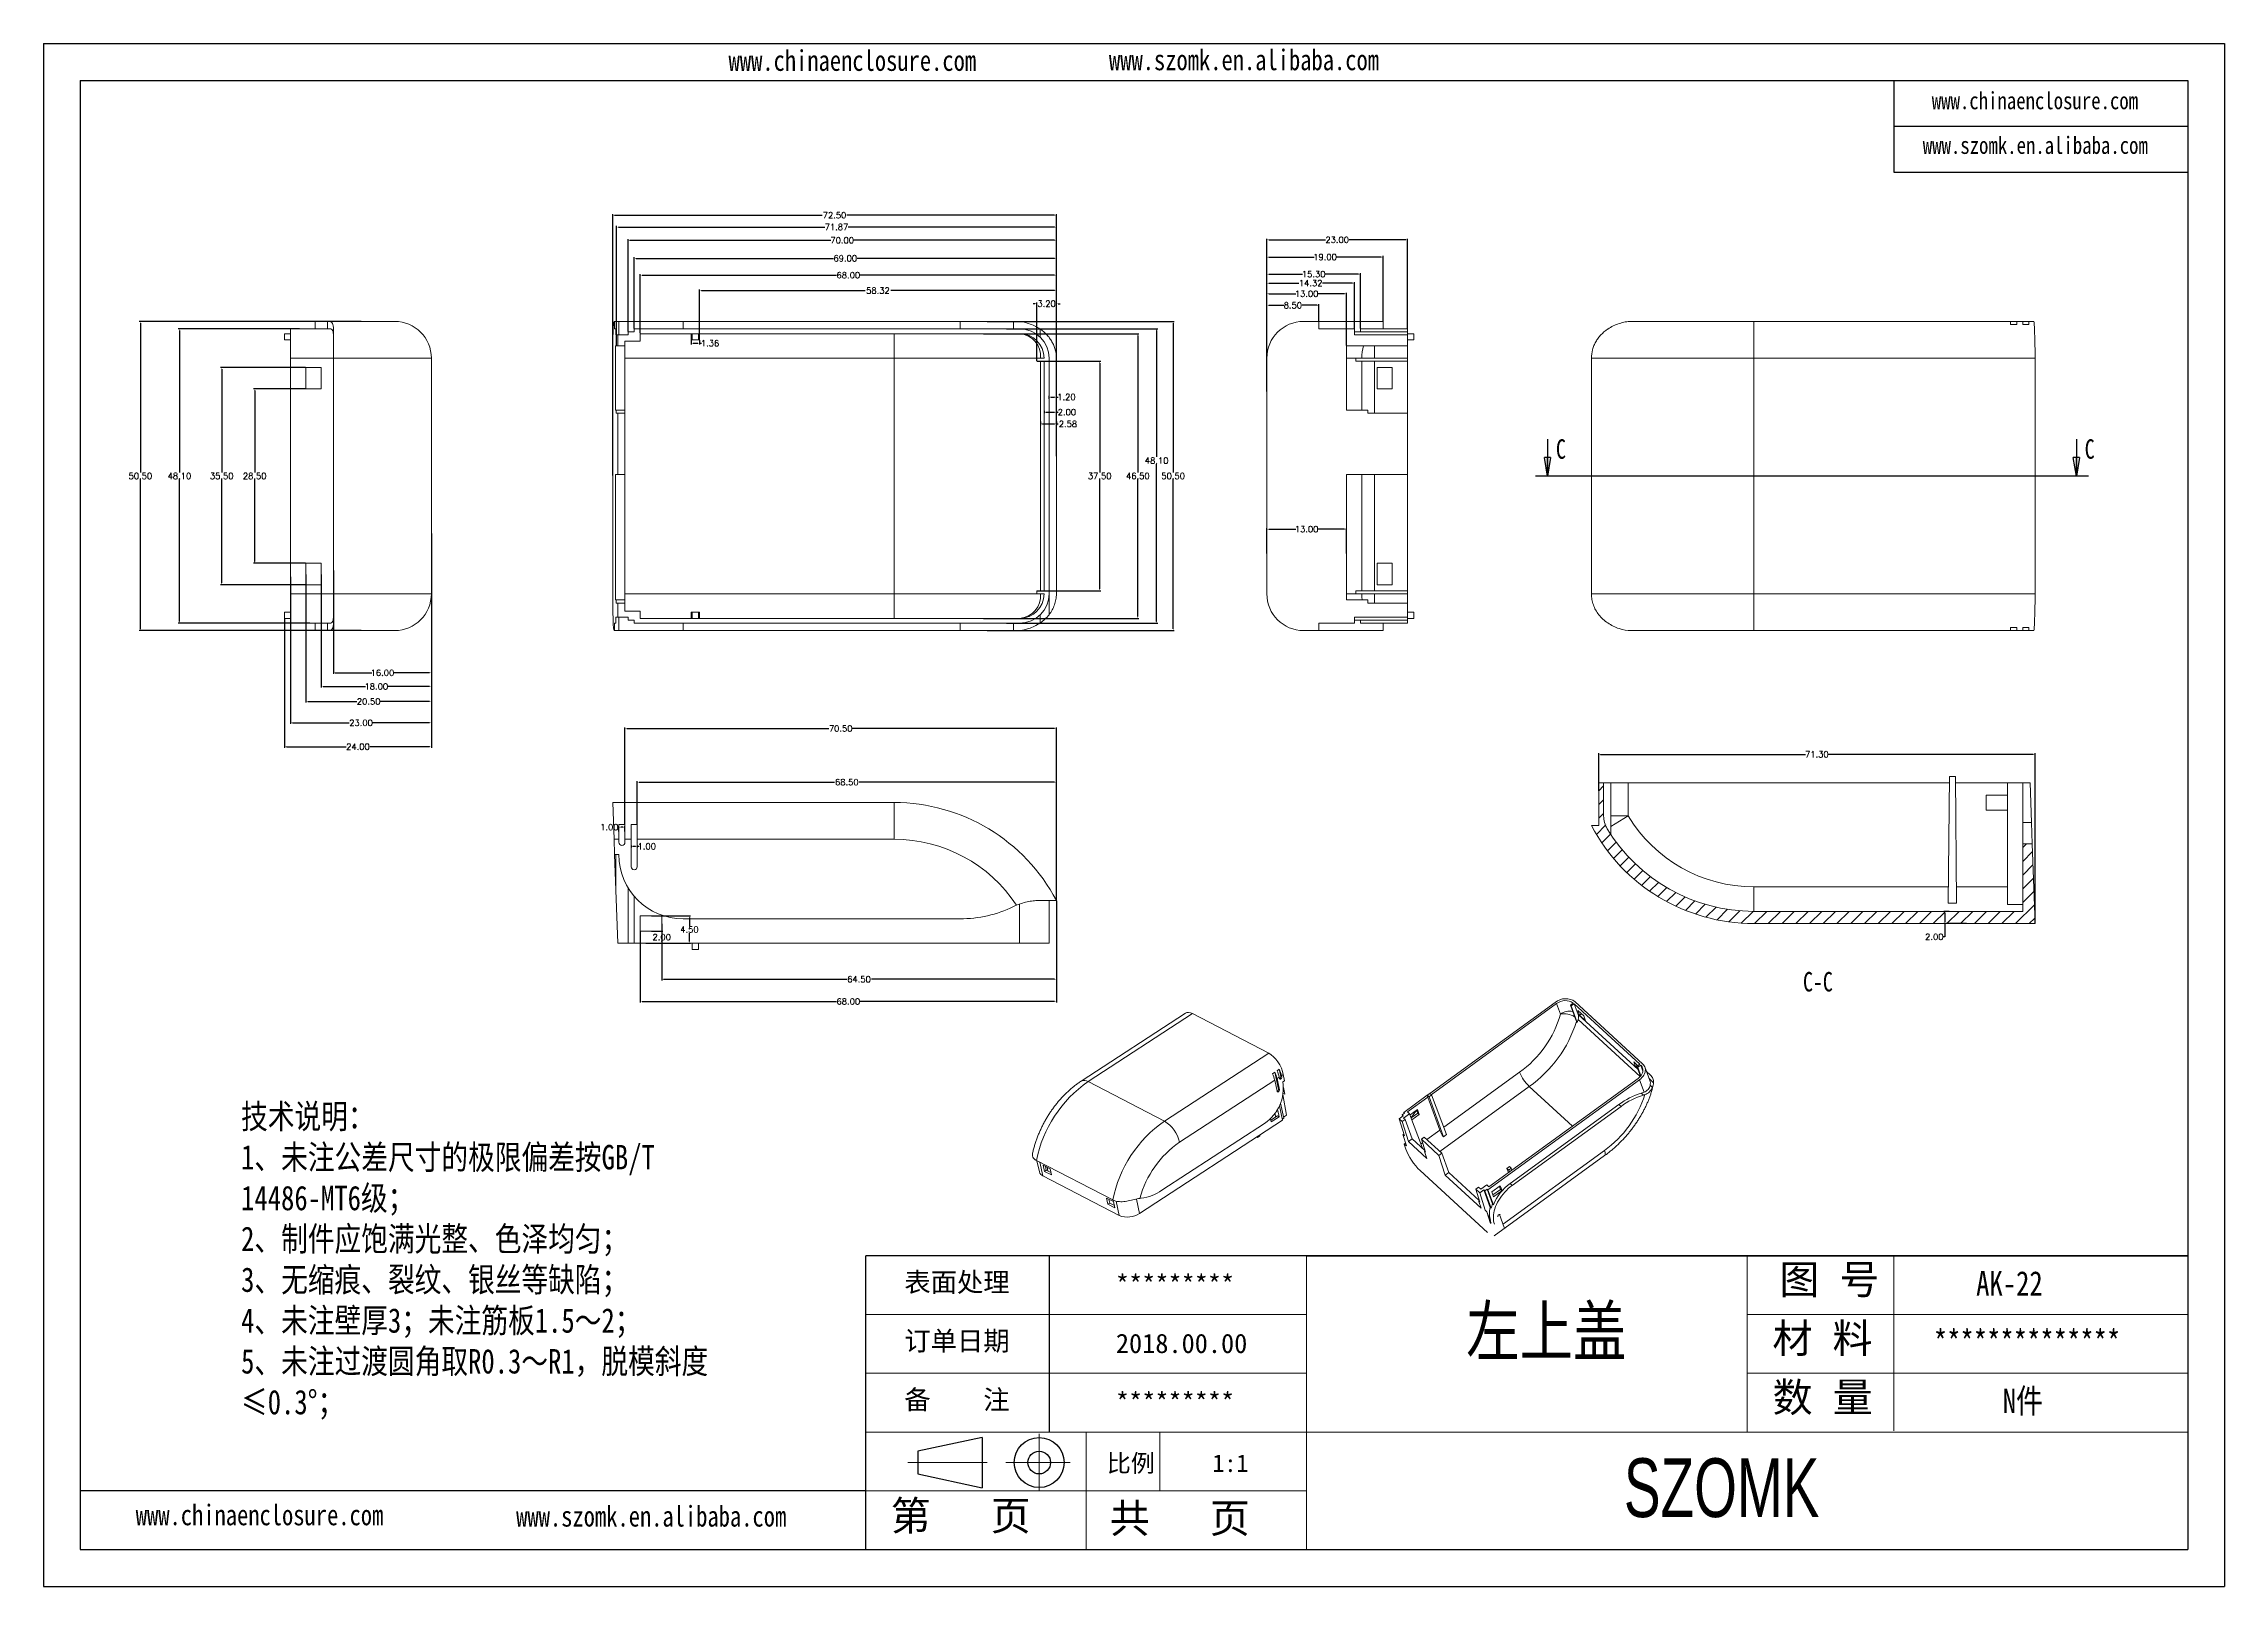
# Model space of a CAD drawing. Header units: inches. Extents: x 1531 to 2581, y 452 to 704.
# Drawn here: x 1830.1 to 2186.5, y 452.3 to 704.3 of the extents above; entities that cross this region are included whole.
import ezdxf

# ---------------------------------------------------------------- set-up
doc = ezdxf.new("R2010")
doc.units = ezdxf.units.IN
doc.header["$LTSCALE"] = 15
doc.linetypes.add('CENTER2', pattern=[28.575, 19.05, -3.175, 3.175, -3.175])
doc.layers.add('文字', color=81, linetype='Continuous')
for name, color, linetype, lineweight in [('粗实线', 7, 'Continuous', 30), ('细实线', 3, 'Continuous', 9), ('细点划线', 2, 'CENTER2', 9)]:
    doc.layers.add(name, color=color, linetype=linetype, lineweight=lineweight)
doc.styles.add('SLDTEXTSTYLE0', font='TXT', dxfattribs={"width": 0.75})
doc.styles.get("Standard").update_dxf_attribs({"font": 'txt', "bigfont": 'gbcbig.shx'})
doc.styles.add('宋体', font='', dxfattribs={"width": 0.8, "height": 3.5})
doc.styles.add('长仿宋', font='', dxfattribs={"width": 0.7, "height": 4})
doc.styles.get('宋体').set_extended_font_data('SimSun')
doc.styles.get('长仿宋').set_extended_font_data('SimSun')
doc.dimstyles.new('1.5', dxfattribs={"dimtxt": 1, "dimasz": 0.3, "dimexe": 0.18, "dimexo": 0.0625, "dimgap": 0.09, "dimtad": 0, "dimtih": 1, "dimtoh": 1, "dimzin": 0, "dimdsep": 46, "dimtxsty": 'Standard', "dimcen": 0, "dimadec": 0, "dimazin": 2, "dimtfac": 1, "dimtofl": 0, "dimtmove": 0, "dimatfit": 3, "dimfxl": 1, "dimtolj": 1, "dimtzin": 0, "dimarcsym": 0})

msp = doc.modelspace()

# ---------------------------------------------------------------- texts
at = {"color": 7, "linetype": 'Continuous', "char_height": 3.175, "attachment_point": 1, "style": 'SLDTEXTSTYLE0'}
for s, insert in [('C', (2077.312, 639.691)), ('C', (2163.726, 639.691)), ('C-C', (2117.69, 552.674))]:
    msp.add_mtext(s, dxfattribs=dict(at, insert=insert))
at = {"char_height": 3.15712, "width": 1794.35142, "attachment_point": 1}
for s, insert in [('{\\fSimHei|b0|i0|c134|p49;表面处理}', (1970.807, 503.594)), ('{\\fSimHei|b0|i0|c134|p49;*********}', (2005.386, 503.188)), ('{\\fSimHei|b0|i0|c134|p49;订单日期}', (1970.807, 493.994)), ('{\\fSimHei|b0|i0|c134|p49;2018.00.00}', (2005.386, 493.588)), ('{\\fSimHei|b0|i0|c134|p49;备    注}', (1970.807, 484.394)), ('{\\fSimHei|b0|i0|c134|p49;*********}', (2005.386, 483.988))]:
    msp.add_mtext(s, dxfattribs=dict(at, insert=insert))
at = {"layer": '文字', "color": 0, "attachment_point": 1, "style": '宋体'}
for s, insert, char_height, width in [('www.chinaenclosure.com', (1942.085, 703.251), 3.3792, 59.3693), ('www.szomk.en.alibaba.com', (2004.255, 703.359), 3.3792, 59.3693), ('www.chinaenclosure.com', (2138.73, 696.419), 2.816, 49.47442), ('www.szomk.en.alibaba.com', (2137.258, 689.127), 2.816, 49.47442), ('{\\H1.111x;技术说明：\\P1、未注公差尺寸的极限偏差按GB/T 14486-MT6级；\\P2、制件应饱满光整、色泽均匀；\\P3、无缩痕、裂纹、银丝等缺陷；\\P4、未注壁厚3；未注筋板1.5～2；\\P5、未注过渡圆角取R0.3～R1，脱模斜度≤0.3%%D；}', (1862.42, 531.092), 3.6, 81.08785), ('{\\H1.111x;AK-22}', (2145.978, 503.811), 3.6, 41.62004), ('左上盖', (2062.643, 498.031), 8, 102.27712), ('{\\H1.111x;**************}', (2139.054, 494.211), 3.6, 41.62004), ('{\\H1.111x;N件}', (2150.333, 484.611), 3.6, 41.62004), ('www.chinaenclosure.com', (1845.203, 465.676), 3.3792, 59.3693), ('www.szomk.en.alibaba.com', (1907.373, 465.466), 3.3792, 59.3693)]:
    msp.add_mtext(s, dxfattribs=dict(at, insert=insert, char_height=char_height, width=width))
at = {"layer": '粗实线', "insert": (2088.407, 473.236), "char_height": 9.6, "width": 107.6545, "attachment_point": 1, "style": '长仿宋'}
msp.add_mtext('{\\fSTXinwei|b0|i0|c134|p2;SZOMK}', dxfattribs=at)
at = {"layer": '细实线', "color": 7, "attachment_point": 1}
for s, insert, char_height, width in [('{\\fSimSun|b0|i0|c134|p54;图 号}', (2113.825, 504.861), 4.8, 24), ('{\\fSimSun|b0|i0|c134|p54;材 料   }', (2112.687, 495.261), 4.8, 24), ('{\\fSimSun|b0|i0|c134|p54;数 量}', (2112.71, 485.614), 4.8, 21.68701), ('{\\fSimSun|b0|i0|c134|p54;比例}', (2003.906, 473.883), 2.88, 12.6423), ('{\\fSimSun|b0|i0|c134|p54;1:1}', (2021.156, 473.883), 2.88, 12.6423), ('{\\fSimSun|b0|i0|c134|p54;第   页}', (1968.585, 466.269), 4.8, 36), ('{\\fSimSun|b0|i0|c134|p54; 共   页}', (2001.134, 465.861), 4.8, 36)]:
    msp.add_mtext(s, dxfattribs=dict(at, insert=insert, char_height=char_height, width=width))

# ---------------------------------------------------------------- blocks, each defined once
blk = doc.blocks.new('_CLOSED')
at = {"color": 0, "linetype": 'ByBlock', "lineweight": -2}
for p, q in [((-1, 0.166667), (0, 0)), ((-1, 0.166667), (-1, -0.166667)), ((0, 0), (-1, -0.166667)), ((0, 0), (-1, 0))]:
    blk.add_line(p, q, dxfattribs=at)
blk = doc.blocks.new('*D218')
at = {"color": 0, "lineweight": -2}
for p, q in [((1923.16, 633.75), (1923.16, 676.47)), ((1923.46, 676.29), (1957.4, 676.29)), ((1995.36, 676.29), (1961.42, 676.29)), ((1995.66, 647.07), (1995.66, 676.47))]:
    blk.add_line(p, q, dxfattribs=at)
at = {"color": 0}
for points in [[(1923.46, 676.34), (1923.46, 676.24), (1923.16, 676.29)], [(1995.36, 676.34), (1995.36, 676.24), (1995.66, 676.29)]]:
    blk.add_solid(points, dxfattribs=at)
at = {"layer": 'Defpoints', "color": 0}
for p in [(1995.66, 676.29), (1995.66, 647.01), (1923.16, 633.69)]:
    blk.add_point(p, dxfattribs=at)
at = {"color": 0, "insert": (1959.41, 676.29), "char_height": 1, "attachment_point": 5}
blk.add_mtext('\\A1;72.50', dxfattribs=at)
blk = doc.blocks.new('*D219')
at = {"color": 0, "lineweight": -2}
for p, q in [((1992.16, 661.84), (1991.86, 661.84)), ((1992.46, 652.5), (1992.46, 662.02)), ((1995.66, 651.59), (1995.66, 662.02)), ((1995.96, 661.84), (1996.26, 661.84))]:
    blk.add_line(p, q, dxfattribs=at)
at = {"color": 0}
for points in [[(1992.16, 661.89), (1992.16, 661.79), (1992.46, 661.84)], [(1995.96, 661.89), (1995.96, 661.79), (1995.66, 661.84)]]:
    blk.add_solid(points, dxfattribs=at)
at = {"layer": 'Defpoints', "color": 0}
for p in [(1992.46, 661.84), (1992.46, 652.44), (1995.66, 651.52)]:
    blk.add_point(p, dxfattribs=at)
at = {"color": 0, "insert": (1994.06, 661.84), "char_height": 1, "attachment_point": 5}
blk.add_mtext('\\A1;3.20', dxfattribs=at)
blk = doc.blocks.new('*D220')
at = {"color": 0, "lineweight": -2}
for p, q in [((1937.34, 656), (1937.34, 664.16)), ((1937.64, 663.98), (1964.41, 663.98)), ((1995.36, 663.98), (1968.59, 663.98)), ((1995.66, 650.15), (1995.66, 664.16))]:
    blk.add_line(p, q, dxfattribs=at)
at = {"color": 0}
for points in [[(1937.64, 664.03), (1937.64, 663.93), (1937.34, 663.98)], [(1995.36, 664.03), (1995.36, 663.93), (1995.66, 663.98)]]:
    blk.add_solid(points, dxfattribs=at)
at = {"layer": 'Defpoints', "color": 0}
for p in [(1937.34, 663.98), (1937.34, 655.94), (1995.66, 650.09)]:
    blk.add_point(p, dxfattribs=at)
at = {"color": 0, "insert": (1966.5, 663.98), "char_height": 1, "attachment_point": 5}
blk.add_mtext('\\A1;58.32', dxfattribs=at)
blk = doc.blocks.new('*D221')
at = {"color": 0, "lineweight": -2}
for p, q in [((1935.98, 655.88), (1935.98, 655.2)), ((1937.34, 655.88), (1937.34, 655.2)), ((1936.28, 655.38), (1937.04, 655.38)), ((1937.34, 655.38), (1937.64, 655.38))]:
    blk.add_line(p, q, dxfattribs=at)
at = {"color": 0}
for points in [[(1936.28, 655.43), (1936.28, 655.33), (1935.98, 655.38)], [(1937.04, 655.43), (1937.04, 655.33), (1937.34, 655.38)]]:
    blk.add_solid(points, dxfattribs=at)
at = {"layer": 'Defpoints', "color": 0}
for p in [(1935.98, 655.94), (1937.34, 655.94), (1937.34, 655.38)]:
    blk.add_point(p, dxfattribs=at)
at = {"color": 0, "insert": (1939.06, 655.38), "char_height": 1, "attachment_point": 5}
blk.add_mtext('\\A1;1.36', dxfattribs=at)
blk = doc.blocks.new('*D222')
at = {"color": 0, "lineweight": -2}
for p, q in [((1994.46, 646.3), (1994.46, 646.77)), ((1994.76, 646.59), (1995.36, 646.59)), ((1995.66, 646.3), (1995.66, 646.77)), ((1995.66, 646.59), (1995.96, 646.59))]:
    blk.add_line(p, q, dxfattribs=at)
at = {"color": 0}
for points in [[(1994.76, 646.64), (1994.76, 646.54), (1994.46, 646.59)], [(1995.36, 646.64), (1995.36, 646.54), (1995.66, 646.59)]]:
    blk.add_solid(points, dxfattribs=at)
at = {"layer": 'Defpoints', "color": 0}
for p in [(1994.46, 646.24), (1995.66, 646.59), (1995.66, 646.24)]:
    blk.add_point(p, dxfattribs=at)
at = {"color": 0, "insert": (1997.3, 646.59), "char_height": 1, "attachment_point": 5}
blk.add_mtext('\\A1;1.20', dxfattribs=at)
blk = doc.blocks.new('*D224')
at = {"color": 0, "lineweight": -2}
for p, q in [((1993.66, 644.33), (1993.66, 643.94)), ((1993.96, 644.12), (1995.36, 644.12)), ((1995.66, 644.33), (1995.66, 643.94)), ((1995.66, 644.12), (1995.96, 644.12))]:
    blk.add_line(p, q, dxfattribs=at)
at = {"color": 0}
for points in [[(1993.96, 644.17), (1993.96, 644.07), (1993.66, 644.12)], [(1995.36, 644.17), (1995.36, 644.07), (1995.66, 644.12)]]:
    blk.add_solid(points, dxfattribs=at)
at = {"layer": 'Defpoints', "color": 0}
for p in [(1993.66, 644.39), (1995.66, 644.39), (1995.66, 644.12)]:
    blk.add_point(p, dxfattribs=at)
at = {"color": 0, "insert": (1997.38, 644.12), "char_height": 1, "attachment_point": 5}
blk.add_mtext('\\A1;2.00', dxfattribs=at)
blk = doc.blocks.new('*D225')
at = {"color": 0, "lineweight": -2}
for p, q in [((1993.08, 642.57), (1993.08, 642.02)), ((1993.38, 642.2), (1995.36, 642.2)), ((1995.66, 642.57), (1995.66, 642.02)), ((1995.66, 642.2), (1995.96, 642.2))]:
    blk.add_line(p, q, dxfattribs=at)
at = {"color": 0}
for points in [[(1993.38, 642.25), (1993.38, 642.15), (1993.08, 642.2)], [(1995.36, 642.25), (1995.36, 642.15), (1995.66, 642.2)]]:
    blk.add_solid(points, dxfattribs=at)
at = {"layer": 'Defpoints', "color": 0}
for p in [(1993.08, 642.63), (1995.66, 642.63), (1995.66, 642.2)]:
    blk.add_point(p, dxfattribs=at)
at = {"color": 0, "insert": (1997.55, 642.2), "char_height": 1, "attachment_point": 5}
blk.add_mtext('\\A1;2.58', dxfattribs=at)
blk = doc.blocks.new('*D226')
at = {"color": 0, "lineweight": -2}
for p, q in [((1927.66, 657), (1927.66, 666.67)), ((1927.96, 666.49), (1959.74, 666.49)), ((1995.36, 666.49), (1963.58, 666.49)), ((1995.66, 649.03), (1995.66, 666.67))]:
    blk.add_line(p, q, dxfattribs=at)
at = {"color": 0}
for points in [[(1927.96, 666.54), (1927.96, 666.44), (1927.66, 666.49)], [(1995.36, 666.54), (1995.36, 666.44), (1995.66, 666.49)]]:
    blk.add_solid(points, dxfattribs=at)
at = {"layer": 'Defpoints', "color": 0}
for p in [(1927.66, 666.49), (1927.66, 656.94), (1995.66, 648.97)]:
    blk.add_point(p, dxfattribs=at)
at = {"color": 0, "insert": (1961.66, 666.49), "char_height": 1, "attachment_point": 5}
blk.add_mtext('\\A1;68.00', dxfattribs=at)
blk = doc.blocks.new('*D227')
at = {"color": 0, "lineweight": -2}
for p, q in [((1926.66, 657.8), (1926.66, 669.42)), ((1926.96, 669.24), (1959.24, 669.24)), ((1995.36, 669.24), (1963.08, 669.24)), ((1995.66, 651.59), (1995.66, 669.42))]:
    blk.add_line(p, q, dxfattribs=at)
at = {"color": 0}
for points in [[(1926.96, 669.29), (1926.96, 669.19), (1926.66, 669.24)], [(1995.36, 669.29), (1995.36, 669.19), (1995.66, 669.24)]]:
    blk.add_solid(points, dxfattribs=at)
at = {"layer": 'Defpoints', "color": 0}
for p in [(1926.66, 669.24), (1926.66, 657.74), (1995.66, 651.52)]:
    blk.add_point(p, dxfattribs=at)
at = {"color": 0, "insert": (1961.16, 669.24), "char_height": 1, "attachment_point": 5}
blk.add_mtext('\\A1;69.00', dxfattribs=at)
blk = doc.blocks.new('*D228')
at = {"color": 0, "lineweight": -2}
for p, q in [((1925.66, 657.3), (1925.66, 672.38)), ((1925.96, 672.2), (1958.82, 672.2)), ((1995.36, 672.2), (1962.5, 672.2)), ((1995.66, 648.03), (1995.66, 672.38))]:
    blk.add_line(p, q, dxfattribs=at)
at = {"color": 0}
for points in [[(1925.96, 672.25), (1925.96, 672.15), (1925.66, 672.2)], [(1995.36, 672.25), (1995.36, 672.15), (1995.66, 672.2)]]:
    blk.add_solid(points, dxfattribs=at)
at = {"layer": 'Defpoints', "color": 0}
for p in [(1925.66, 672.2), (1925.66, 657.24), (1995.66, 647.97)]:
    blk.add_point(p, dxfattribs=at)
at = {"color": 0, "insert": (1960.66, 672.2), "char_height": 1, "attachment_point": 5}
blk.add_mtext('\\A1;70.00', dxfattribs=at)
blk = doc.blocks.new('*D229')
at = {"color": 0, "lineweight": -2}
for p, q in [((1923.79, 655), (1923.79, 674.54)), ((1924.09, 674.36), (1957.8, 674.36)), ((1995.36, 674.36), (1961.65, 674.36)), ((1995.66, 636.92), (1995.66, 674.54))]:
    blk.add_line(p, q, dxfattribs=at)
at = {"color": 0}
for points in [[(1924.09, 674.41), (1924.09, 674.31), (1923.79, 674.36)], [(1995.36, 674.41), (1995.36, 674.31), (1995.66, 674.36)]]:
    blk.add_solid(points, dxfattribs=at)
at = {"layer": 'Defpoints', "color": 0}
for p in [(1923.79, 674.36), (1923.79, 654.94), (1995.66, 636.86)]:
    blk.add_point(p, dxfattribs=at)
at = {"color": 0, "insert": (1959.72, 674.36), "char_height": 1, "attachment_point": 5}
blk.add_mtext('\\A1;71.87', dxfattribs=at)
blk = doc.blocks.new('*D230')
at = {"color": 0, "lineweight": -2}
for p, q in [((1984.34, 658.94), (2014.92, 658.94)), ((2014.74, 658.64), (2014.74, 634.28)), ((2014.74, 608.74), (2014.74, 633.1)), ((1984.34, 608.44), (2014.92, 608.44))]:
    blk.add_line(p, q, dxfattribs=at)
at = {"color": 0}
for points in [[(2014.69, 658.64), (2014.79, 658.64), (2014.74, 658.94)], [(2014.69, 608.74), (2014.79, 608.74), (2014.74, 608.44)]]:
    blk.add_solid(points, dxfattribs=at)
at = {"layer": 'Defpoints', "color": 0}
for p in [(1984.28, 658.94), (2014.74, 658.94), (1984.28, 608.44)]:
    blk.add_point(p, dxfattribs=at)
at = {"color": 0, "insert": (2014.74, 633.69), "char_height": 1, "attachment_point": 5}
blk.add_mtext('\\A1;50.50', dxfattribs=at)
blk = doc.blocks.new('*D231')
at = {"color": 0, "lineweight": -2}
for p, q in [((1987.5, 657.74), (2012.23, 657.74)), ((2012.05, 657.44), (2012.05, 636.8)), ((2012.05, 609.94), (2012.05, 635.62)), ((1987.5, 609.64), (2012.23, 609.64))]:
    blk.add_line(p, q, dxfattribs=at)
at = {"color": 0}
for points in [[(2012, 657.44), (2012.1, 657.44), (2012.05, 657.74)], [(2012, 609.94), (2012.1, 609.94), (2012.05, 609.64)]]:
    blk.add_solid(points, dxfattribs=at)
at = {"layer": 'Defpoints', "color": 0}
for p in [(1987.44, 657.74), (2012.05, 657.74), (1987.44, 609.64)]:
    blk.add_point(p, dxfattribs=at)
at = {"color": 0, "insert": (2012.05, 636.21), "char_height": 1, "attachment_point": 5}
blk.add_mtext('\\A1;48.10', dxfattribs=at)
blk = doc.blocks.new('*D232')
at = {"color": 0, "lineweight": -2}
for p, q in [((1983.77, 656.94), (2009.16, 656.94)), ((2008.98, 656.64), (2008.98, 634.28)), ((2008.98, 610.74), (2008.98, 633.1)), ((1983.77, 610.44), (2009.16, 610.44))]:
    blk.add_line(p, q, dxfattribs=at)
at = {"color": 0}
for points in [[(2008.93, 656.64), (2009.03, 656.64), (2008.98, 656.94)], [(2008.93, 610.74), (2009.03, 610.74), (2008.98, 610.44)]]:
    blk.add_solid(points, dxfattribs=at)
at = {"layer": 'Defpoints', "color": 0}
for p in [(1983.71, 656.94), (2008.98, 656.94), (1983.71, 610.44)]:
    blk.add_point(p, dxfattribs=at)
at = {"color": 0, "insert": (2008.98, 633.69), "char_height": 1, "attachment_point": 5}
blk.add_mtext('\\A1;46.50', dxfattribs=at)
blk = doc.blocks.new('*D233')
at = {"color": 0, "lineweight": -2}
for p, q in [((1992.52, 652.44), (2002.92, 652.44)), ((2002.74, 652.14), (2002.74, 634.28)), ((2002.74, 615.24), (2002.74, 633.1)), ((1992.52, 614.94), (2002.92, 614.94))]:
    blk.add_line(p, q, dxfattribs=at)
at = {"color": 0}
for points in [[(2002.69, 652.14), (2002.79, 652.14), (2002.74, 652.44)], [(2002.69, 615.24), (2002.79, 615.24), (2002.74, 614.94)]]:
    blk.add_solid(points, dxfattribs=at)
at = {"layer": 'Defpoints', "color": 0}
for p in [(1992.46, 652.44), (2002.74, 652.44), (1992.46, 614.94)]:
    blk.add_point(p, dxfattribs=at)
at = {"color": 0, "insert": (2002.74, 633.69), "char_height": 1, "attachment_point": 5}
blk.add_mtext('\\A1;37.50', dxfattribs=at)
blk = doc.blocks.new('*D234')
at = {"color": 0, "lineweight": -2}
for p, q in [((1872.96, 647.94), (1864.46, 647.94)), ((1864.64, 647.64), (1864.64, 634.28)), ((1864.64, 619.74), (1864.64, 633.1)), ((1872.96, 619.44), (1864.46, 619.44))]:
    blk.add_line(p, q, dxfattribs=at)
at = {"color": 0}
for points in [[(1864.59, 647.64), (1864.69, 647.64), (1864.64, 647.94)], [(1864.59, 619.74), (1864.69, 619.74), (1864.64, 619.44)]]:
    blk.add_solid(points, dxfattribs=at)
at = {"layer": 'Defpoints', "color": 0}
for p in [(1873.02, 647.94), (1864.64, 619.44), (1873.02, 619.44)]:
    blk.add_point(p, dxfattribs=at)
at = {"color": 0, "insert": (1864.64, 633.69), "char_height": 1, "attachment_point": 5}
blk.add_mtext('\\A1;28.50', dxfattribs=at)
blk = doc.blocks.new('*D235')
at = {"color": 0, "lineweight": -2}
for p, q in [((1872.96, 651.44), (1859.07, 651.44)), ((1859.25, 651.14), (1859.25, 634.28)), ((1859.25, 616.24), (1859.25, 633.1)), ((1872.96, 615.94), (1859.07, 615.94))]:
    blk.add_line(p, q, dxfattribs=at)
at = {"color": 0}
for points in [[(1859.2, 651.14), (1859.3, 651.14), (1859.25, 651.44)], [(1859.2, 616.24), (1859.3, 616.24), (1859.25, 615.94)]]:
    blk.add_solid(points, dxfattribs=at)
at = {"layer": 'Defpoints', "color": 0}
for p in [(1859.25, 651.44), (1873.02, 651.44), (1873.02, 615.94)]:
    blk.add_point(p, dxfattribs=at)
at = {"color": 0, "insert": (1859.25, 633.69), "char_height": 1, "attachment_point": 5}
blk.add_mtext('\\A1;35.50', dxfattribs=at)
blk = doc.blocks.new('*D236')
at = {"color": 0, "lineweight": -2}
for p, q in [((1871.97, 657.74), (1852.16, 657.74)), ((1852.34, 657.44), (1852.34, 634.28)), ((1852.34, 609.94), (1852.34, 633.1)), ((1873.67, 609.64), (1852.16, 609.64))]:
    blk.add_line(p, q, dxfattribs=at)
at = {"color": 0}
for points in [[(1852.29, 657.44), (1852.39, 657.44), (1852.34, 657.74)], [(1852.29, 609.94), (1852.39, 609.94), (1852.34, 609.64)]]:
    blk.add_solid(points, dxfattribs=at)
at = {"layer": 'Defpoints', "color": 0}
for p in [(1872.03, 657.74), (1852.34, 609.64), (1873.73, 609.64)]:
    blk.add_point(p, dxfattribs=at)
at = {"color": 0, "insert": (1852.34, 633.69), "char_height": 1, "attachment_point": 5}
blk.add_mtext('\\A1;48.10', dxfattribs=at)
blk = doc.blocks.new('*D237')
at = {"color": 0, "lineweight": -2}
for p, q in [((1882.07, 658.94), (1845.78, 658.94)), ((1845.96, 658.64), (1845.96, 634.28)), ((1845.96, 608.74), (1845.96, 633.1)), ((1882.07, 608.44), (1845.78, 608.44))]:
    blk.add_line(p, q, dxfattribs=at)
at = {"color": 0}
for points in [[(1845.91, 658.64), (1846.01, 658.64), (1845.96, 658.94)], [(1845.91, 608.74), (1846.01, 608.74), (1845.96, 608.44)]]:
    blk.add_solid(points, dxfattribs=at)
at = {"layer": 'Defpoints', "color": 0}
for p in [(1845.96, 658.94), (1882.14, 658.94), (1882.14, 608.44)]:
    blk.add_point(p, dxfattribs=at)
at = {"color": 0, "insert": (1845.96, 633.69), "char_height": 1, "attachment_point": 5}
blk.add_mtext('\\A1;50.50', dxfattribs=at)
blk = doc.blocks.new('*D238')
at = {"color": 0, "lineweight": -2}
for p, q in [((1877.52, 618.28), (1877.52, 601.37)), ((1893.52, 618.28), (1893.52, 601.37)), ((1877.82, 601.55), (1883.76, 601.55)), ((1893.22, 601.55), (1887.28, 601.55))]:
    blk.add_line(p, q, dxfattribs=at)
at = {"color": 0}
for points in [[(1877.82, 601.6), (1877.82, 601.5), (1877.52, 601.55)], [(1893.22, 601.6), (1893.22, 601.5), (1893.52, 601.55)]]:
    blk.add_solid(points, dxfattribs=at)
at = {"layer": 'Defpoints', "color": 0}
for p in [(1877.52, 618.35), (1893.52, 618.35), (1877.52, 601.55)]:
    blk.add_point(p, dxfattribs=at)
at = {"color": 0, "insert": (1885.52, 601.55), "char_height": 1, "attachment_point": 5}
blk.add_mtext('\\A1;16.00', dxfattribs=at)
blk = doc.blocks.new('*D239')
at = {"color": 0, "lineweight": -2}
for p, q in [((1875.52, 617.63), (1875.52, 599.13)), ((1893.52, 618.28), (1893.52, 599.13)), ((1875.82, 599.31), (1882.76, 599.31)), ((1893.22, 599.31), (1886.28, 599.31))]:
    blk.add_line(p, q, dxfattribs=at)
at = {"color": 0}
for points in [[(1875.82, 599.36), (1875.82, 599.26), (1875.52, 599.31)], [(1893.22, 599.36), (1893.22, 599.26), (1893.52, 599.31)]]:
    blk.add_solid(points, dxfattribs=at)
at = {"layer": 'Defpoints', "color": 0}
for p in [(1875.52, 617.69), (1893.52, 618.35), (1875.52, 599.31)]:
    blk.add_point(p, dxfattribs=at)
at = {"color": 0, "insert": (1884.52, 599.31), "char_height": 1, "attachment_point": 5}
blk.add_mtext('\\A1;18.00', dxfattribs=at)
blk = doc.blocks.new('*D240')
at = {"color": 0, "lineweight": -2}
for p, q in [((1893.52, 620.36), (1893.52, 596.68)), ((1873.02, 617.63), (1873.02, 596.68)), ((1873.32, 596.86), (1881.35, 596.86)), ((1893.22, 596.86), (1885.19, 596.86))]:
    blk.add_line(p, q, dxfattribs=at)
at = {"color": 0}
for points in [[(1873.32, 596.91), (1873.32, 596.81), (1873.02, 596.86)], [(1893.22, 596.91), (1893.22, 596.81), (1893.52, 596.86)]]:
    blk.add_solid(points, dxfattribs=at)
at = {"layer": 'Defpoints', "color": 0}
for p in [(1893.52, 620.42), (1873.02, 617.69), (1873.02, 596.86)]:
    blk.add_point(p, dxfattribs=at)
at = {"color": 0, "insert": (1883.27, 596.86), "char_height": 1, "attachment_point": 5}
blk.add_mtext('\\A1;20.50', dxfattribs=at)
blk = doc.blocks.new('*D241')
at = {"color": 0, "lineweight": -2}
for p, q in [((1893.52, 620.3), (1893.52, 593.19)), ((1870.52, 617.23), (1870.52, 593.19)), ((1870.82, 593.37), (1880.1, 593.37)), ((1893.22, 593.37), (1883.94, 593.37))]:
    blk.add_line(p, q, dxfattribs=at)
at = {"color": 0}
for points in [[(1870.82, 593.42), (1870.82, 593.32), (1870.52, 593.37)], [(1893.22, 593.42), (1893.22, 593.32), (1893.52, 593.37)]]:
    blk.add_solid(points, dxfattribs=at)
at = {"layer": 'Defpoints', "color": 0}
for p in [(1893.52, 620.36), (1870.52, 617.29), (1870.52, 593.37)]:
    blk.add_point(p, dxfattribs=at)
at = {"color": 0, "insert": (1882.02, 593.37), "char_height": 1, "attachment_point": 5}
blk.add_mtext('\\A1;23.00', dxfattribs=at)
blk = doc.blocks.new('*D242')
at = {"color": 0, "lineweight": -2}
for p, q in [((1893.52, 624.32), (1893.52, 589.29)), ((1869.52, 610.38), (1869.52, 589.29)), ((1869.82, 589.47), (1879.6, 589.47)), ((1893.22, 589.47), (1883.44, 589.47))]:
    blk.add_line(p, q, dxfattribs=at)
at = {"color": 0}
for points in [[(1869.82, 589.52), (1869.82, 589.42), (1869.52, 589.47)], [(1893.22, 589.52), (1893.22, 589.42), (1893.52, 589.47)]]:
    blk.add_solid(points, dxfattribs=at)
at = {"layer": 'Defpoints', "color": 0}
for p in [(1893.52, 624.38), (1869.52, 610.44), (1869.52, 589.47)]:
    blk.add_point(p, dxfattribs=at)
at = {"color": 0, "insert": (1881.52, 589.47), "char_height": 1, "attachment_point": 5}
blk.add_mtext('\\A1;24.00', dxfattribs=at)
blk = doc.blocks.new('*D243')
at = {"color": 0, "lineweight": -2}
for p, q in [((2030.06, 651.3), (2030.06, 661.76)), ((2030.36, 661.58), (2032.81, 661.58)), ((2038.26, 661.58), (2035.82, 661.58)), ((2038.56, 659), (2038.56, 661.76))]:
    blk.add_line(p, q, dxfattribs=at)
at = {"color": 0}
for points in [[(2030.36, 661.63), (2030.36, 661.53), (2030.06, 661.58)], [(2038.26, 661.63), (2038.26, 661.53), (2038.56, 661.58)]]:
    blk.add_solid(points, dxfattribs=at)
at = {"layer": 'Defpoints', "color": 0}
for p in [(2030.06, 661.58), (2038.56, 658.94), (2030.06, 651.24)]:
    blk.add_point(p, dxfattribs=at)
at = {"color": 0, "insert": (2034.31, 661.58), "char_height": 1, "attachment_point": 5}
blk.add_mtext('\\A1;8.50', dxfattribs=at)
blk = doc.blocks.new('*D244')
at = {"color": 0, "lineweight": -2}
for p, q in [((2030.06, 651.3), (2030.06, 665.37)), ((2030.36, 665.19), (2035.3, 665.19)), ((2044.08, 665.19), (2039.15, 665.19)), ((2044.38, 657.8), (2044.38, 665.37))]:
    blk.add_line(p, q, dxfattribs=at)
at = {"color": 0}
for points in [[(2030.36, 665.24), (2030.36, 665.14), (2030.06, 665.19)], [(2044.08, 665.24), (2044.08, 665.14), (2044.38, 665.19)]]:
    blk.add_solid(points, dxfattribs=at)
at = {"layer": 'Defpoints', "color": 0}
for p in [(2030.06, 665.19), (2044.38, 657.74), (2030.06, 651.24)]:
    blk.add_point(p, dxfattribs=at)
at = {"color": 0, "insert": (2037.22, 665.19), "char_height": 1, "attachment_point": 5}
blk.add_mtext('\\A1;14.32', dxfattribs=at)
blk = doc.blocks.new('*D245')
at = {"color": 0, "lineweight": -2}
for p, q in [((2030.06, 650.36), (2030.06, 666.84)), ((2030.36, 666.66), (2035.87, 666.66)), ((2045.06, 666.66), (2039.55, 666.66)), ((2045.36, 657.8), (2045.36, 666.84))]:
    blk.add_line(p, q, dxfattribs=at)
at = {"color": 0}
for points in [[(2030.36, 666.71), (2030.36, 666.61), (2030.06, 666.66)], [(2045.06, 666.71), (2045.06, 666.61), (2045.36, 666.66)]]:
    blk.add_solid(points, dxfattribs=at)
at = {"layer": 'Defpoints', "color": 0}
for p in [(2030.06, 666.66), (2045.36, 657.74), (2030.06, 650.3)]:
    blk.add_point(p, dxfattribs=at)
at = {"color": 0, "insert": (2037.71, 666.66), "char_height": 1, "attachment_point": 5}
blk.add_mtext('\\A1;15.30', dxfattribs=at)
blk = doc.blocks.new('*D246')
at = {"color": 0, "lineweight": -2}
for p, q in [((2030.06, 647.52), (2030.06, 663.64)), ((2030.36, 663.46), (2034.81, 663.46)), ((2042.76, 663.46), (2038.32, 663.46)), ((2043.06, 655), (2043.06, 663.64))]:
    blk.add_line(p, q, dxfattribs=at)
at = {"color": 0}
for points in [[(2030.36, 663.51), (2030.36, 663.41), (2030.06, 663.46)], [(2042.76, 663.51), (2042.76, 663.41), (2043.06, 663.46)]]:
    blk.add_solid(points, dxfattribs=at)
at = {"layer": 'Defpoints', "color": 0}
for p in [(2030.06, 663.46), (2043.06, 654.94), (2030.06, 647.46)]:
    blk.add_point(p, dxfattribs=at)
at = {"color": 0, "insert": (2036.56, 663.46), "char_height": 1, "attachment_point": 5}
blk.add_mtext('\\A1;13.00', dxfattribs=at)
blk = doc.blocks.new('*D247')
at = {"color": 0, "lineweight": -2}
for p, q in [((2030.06, 650.36), (2030.06, 669.63)), ((2030.36, 669.45), (2037.81, 669.45)), ((2048.76, 669.45), (2041.32, 669.45)), ((2049.06, 659), (2049.06, 669.63))]:
    blk.add_line(p, q, dxfattribs=at)
at = {"color": 0}
for points in [[(2030.36, 669.5), (2030.36, 669.4), (2030.06, 669.45)], [(2048.76, 669.5), (2048.76, 669.4), (2049.06, 669.45)]]:
    blk.add_solid(points, dxfattribs=at)
at = {"layer": 'Defpoints', "color": 0}
for p in [(2030.06, 669.45), (2049.06, 658.94), (2030.06, 650.3)]:
    blk.add_point(p, dxfattribs=at)
at = {"color": 0, "insert": (2039.56, 669.45), "char_height": 1, "attachment_point": 5}
blk.add_mtext('\\A1;19.00', dxfattribs=at)
blk = doc.blocks.new('*D248')
at = {"color": 0, "lineweight": -2}
for p, q in [((2030.06, 650.42), (2030.06, 672.46)), ((2030.36, 672.28), (2039.64, 672.28)), ((2052.76, 672.28), (2043.49, 672.28)), ((2053.06, 657.8), (2053.06, 672.46))]:
    blk.add_line(p, q, dxfattribs=at)
at = {"color": 0}
for points in [[(2030.36, 672.33), (2030.36, 672.23), (2030.06, 672.28)], [(2052.76, 672.33), (2052.76, 672.23), (2053.06, 672.28)]]:
    blk.add_solid(points, dxfattribs=at)
at = {"layer": 'Defpoints', "color": 0}
for p in [(2030.06, 672.28), (2053.06, 657.74), (2030.06, 650.36)]:
    blk.add_point(p, dxfattribs=at)
at = {"color": 0, "insert": (2041.56, 672.28), "char_height": 1, "attachment_point": 5}
blk.add_mtext('\\A1;23.00', dxfattribs=at)
blk = doc.blocks.new('*D249')
at = {"color": 0, "lineweight": -2}
for p, q in [((2030.06, 621.05), (2030.06, 625.19)), ((2030.36, 625.01), (2034.81, 625.01)), ((2042.76, 625.01), (2038.32, 625.01)), ((2043.06, 621.05), (2043.06, 625.19))]:
    blk.add_line(p, q, dxfattribs=at)
at = {"color": 0}
for points in [[(2030.36, 625.06), (2030.36, 624.96), (2030.06, 625.01)], [(2042.76, 625.06), (2042.76, 624.96), (2043.06, 625.01)]]:
    blk.add_solid(points, dxfattribs=at)
at = {"layer": 'Defpoints', "color": 0}
for p in [(2030.06, 625.01), (2030.06, 620.99), (2043.06, 620.99)]:
    blk.add_point(p, dxfattribs=at)
at = {"color": 0, "insert": (2036.56, 625.01), "char_height": 1, "attachment_point": 5}
blk.add_mtext('\\A1;13.00', dxfattribs=at)
blk = doc.blocks.new('*D250')
at = {"color": 0, "lineweight": -2}
for p, q in [((2141.56, 562.58), (2140.69, 562.58)), ((2144.4, 560.58), (2140.69, 560.58)), ((2140.87, 562.28), (2140.87, 560.88)), ((2140.87, 560.58), (2140.87, 558.42)), ((2140.87, 558.42), (2140.57, 558.42))]:
    blk.add_line(p, q, dxfattribs=at)
at = {"color": 0}
for points in [[(2140.82, 562.28), (2140.92, 562.28), (2140.87, 562.58)], [(2140.82, 560.88), (2140.92, 560.88), (2140.87, 560.58)]]:
    blk.add_solid(points, dxfattribs=at)
at = {"layer": 'Defpoints', "color": 0}
for p in [(2140.87, 560.58), (2141.63, 562.58), (2144.46, 560.58)]:
    blk.add_point(p, dxfattribs=at)
at = {"color": 0, "insert": (2139.14, 558.42), "char_height": 1, "attachment_point": 5}
blk.add_mtext('\\A1;2.00', dxfattribs=at)
blk = doc.blocks.new('*D252')
at = {"color": 0, "lineweight": -2}
for p, q in [((2084.3, 582.24), (2084.3, 588.4)), ((2084.6, 588.22), (2118.11, 588.22)), ((2155.3, 588.22), (2121.79, 588.22)), ((2155.6, 560.64), (2155.6, 588.4))]:
    blk.add_line(p, q, dxfattribs=at)
at = {"color": 0}
for points in [[(2084.6, 588.27), (2084.6, 588.17), (2084.3, 588.22)], [(2155.3, 588.27), (2155.3, 588.17), (2155.6, 588.22)]]:
    blk.add_solid(points, dxfattribs=at)
at = {"layer": 'Defpoints', "color": 0}
for p in [(2084.3, 588.22), (2084.3, 582.17), (2155.6, 560.58)]:
    blk.add_point(p, dxfattribs=at)
at = {"color": 0, "insert": (2119.95, 588.22), "char_height": 1, "attachment_point": 5}
blk.add_mtext('\\A1;71.30', dxfattribs=at)
blk = doc.blocks.new('*D253')
at = {"color": 0, "lineweight": -2}
for p, q in [((1928.58, 557.36), (1931.34, 557.36)), ((1929.47, 559.36), (1931.34, 559.36)), ((1931.16, 559.06), (1931.16, 558.95)), ((1931.16, 557.66), (1931.16, 557.77))]:
    blk.add_line(p, q, dxfattribs=at)
at = {"color": 0}
for points in [[(1931.11, 559.06), (1931.21, 559.06), (1931.16, 559.36)], [(1931.11, 557.66), (1931.21, 557.66), (1931.16, 557.36)]]:
    blk.add_solid(points, dxfattribs=at)
at = {"layer": 'Defpoints', "color": 0}
for p in [(1928.52, 557.36), (1929.41, 559.36), (1931.16, 559.36)]:
    blk.add_point(p, dxfattribs=at)
at = {"color": 0, "insert": (1931.16, 558.36), "char_height": 1, "attachment_point": 5}
blk.add_mtext('\\A1;2.00', dxfattribs=at)
blk = doc.blocks.new('*D254')
at = {"color": 0, "lineweight": -2}
for p, q in [((1929.47, 561.86), (1935.87, 561.86)), ((1935.69, 561.56), (1935.69, 560.2)), ((1928.58, 557.36), (1935.87, 557.36)), ((1935.69, 557.66), (1935.69, 559.02))]:
    blk.add_line(p, q, dxfattribs=at)
at = {"color": 0}
for points in [[(1935.64, 561.56), (1935.74, 561.56), (1935.69, 561.86)], [(1935.64, 557.66), (1935.74, 557.66), (1935.69, 557.36)]]:
    blk.add_solid(points, dxfattribs=at)
at = {"layer": 'Defpoints', "color": 0}
for p in [(1929.41, 561.86), (1935.69, 561.86), (1928.52, 557.36)]:
    blk.add_point(p, dxfattribs=at)
at = {"color": 0, "insert": (1935.69, 559.61), "char_height": 1, "attachment_point": 5}
blk.add_mtext('\\A1;4.50', dxfattribs=at)
blk = doc.blocks.new('*D255')
at = {"color": 0, "lineweight": -2}
for p, q in [((1995.66, 564.29), (1995.66, 551.31)), ((1931.16, 560.54), (1931.16, 551.31)), ((1931.46, 551.49), (1961.4, 551.49)), ((1995.36, 551.49), (1965.42, 551.49))]:
    blk.add_line(p, q, dxfattribs=at)
at = {"color": 0}
for points in [[(1931.46, 551.54), (1931.46, 551.44), (1931.16, 551.49)], [(1995.36, 551.54), (1995.36, 551.44), (1995.66, 551.49)]]:
    blk.add_solid(points, dxfattribs=at)
at = {"layer": 'Defpoints', "color": 0}
for p in [(1995.66, 564.36), (1931.16, 560.61), (1995.66, 551.49)]:
    blk.add_point(p, dxfattribs=at)
at = {"color": 0, "insert": (1963.41, 551.49), "char_height": 1, "attachment_point": 5}
blk.add_mtext('\\A1;64.50', dxfattribs=at)
blk = doc.blocks.new('*D256')
at = {"color": 0, "lineweight": -2}
for p, q in [((1995.66, 564.29), (1995.66, 547.68)), ((1927.66, 559.29), (1927.66, 547.68)), ((1927.96, 547.86), (1959.74, 547.86)), ((1995.36, 547.86), (1963.58, 547.86))]:
    blk.add_line(p, q, dxfattribs=at)
at = {"color": 0}
for points in [[(1927.96, 547.91), (1927.96, 547.81), (1927.66, 547.86)], [(1995.36, 547.91), (1995.36, 547.81), (1995.66, 547.86)]]:
    blk.add_solid(points, dxfattribs=at)
at = {"layer": 'Defpoints', "color": 0}
for p in [(1995.66, 564.36), (1927.66, 559.36), (1995.66, 547.86)]:
    blk.add_point(p, dxfattribs=at)
at = {"color": 0, "insert": (1961.66, 547.86), "char_height": 1, "attachment_point": 5}
blk.add_mtext('\\A1;68.00', dxfattribs=at)
blk = doc.blocks.new('*D257')
at = {"color": 0, "lineweight": -2}
for p, q in [((1927.16, 576.82), (1927.16, 583.86)), ((1927.46, 583.68), (1959.4, 583.68)), ((1995.36, 583.68), (1963.42, 583.68)), ((1995.66, 564.42), (1995.66, 583.86))]:
    blk.add_line(p, q, dxfattribs=at)
at = {"color": 0}
for points in [[(1927.46, 583.73), (1927.46, 583.63), (1927.16, 583.68)], [(1995.36, 583.73), (1995.36, 583.63), (1995.66, 583.68)]]:
    blk.add_solid(points, dxfattribs=at)
at = {"layer": 'Defpoints', "color": 0}
for p in [(1995.66, 583.68), (1927.16, 576.75), (1995.66, 564.36)]:
    blk.add_point(p, dxfattribs=at)
at = {"color": 0, "insert": (1961.41, 583.68), "char_height": 1, "attachment_point": 5}
blk.add_mtext('\\A1;68.50', dxfattribs=at)
blk = doc.blocks.new('*D258')
at = {"color": 0, "lineweight": -2}
for p, q in [((1925.16, 576.82), (1925.16, 592.63)), ((1925.46, 592.45), (1958.49, 592.45)), ((1995.36, 592.45), (1962.33, 592.45)), ((1995.66, 564.36), (1995.66, 592.63))]:
    blk.add_line(p, q, dxfattribs=at)
at = {"color": 0}
for points in [[(1925.46, 592.5), (1925.46, 592.4), (1925.16, 592.45)], [(1995.36, 592.5), (1995.36, 592.4), (1995.66, 592.45)]]:
    blk.add_solid(points, dxfattribs=at)
at = {"layer": 'Defpoints', "color": 0}
for p in [(1995.66, 592.45), (1925.16, 576.75), (1995.66, 564.29)]:
    blk.add_point(p, dxfattribs=at)
at = {"color": 0, "insert": (1960.41, 592.45), "char_height": 1, "attachment_point": 5}
blk.add_mtext('\\A1;70.50', dxfattribs=at)
blk = doc.blocks.new('*D259')
at = {"color": 0, "lineweight": -2}
for p, q in [((1926.16, 573.34), (1926.16, 573.03)), ((1926.46, 573.21), (1926.86, 573.21)), ((1927.16, 573.34), (1927.16, 573.03)), ((1927.16, 573.21), (1927.46, 573.21))]:
    blk.add_line(p, q, dxfattribs=at)
at = {"color": 0}
for points in [[(1926.46, 573.26), (1926.46, 573.16), (1926.16, 573.21)], [(1926.86, 573.26), (1926.86, 573.16), (1927.16, 573.21)]]:
    blk.add_solid(points, dxfattribs=at)
at = {"layer": 'Defpoints', "color": 0}
for p in [(1926.16, 573.4), (1927.16, 573.4), (1927.16, 573.21)]:
    blk.add_point(p, dxfattribs=at)
at = {"color": 0, "insert": (1928.72, 573.21), "char_height": 1, "attachment_point": 5}
blk.add_mtext('\\A1;1.00', dxfattribs=at)
blk = doc.blocks.new('*D260')
at = {"color": 0, "lineweight": -2}
for p, q in [((1924.16, 576.33), (1923.86, 576.33)), ((1924.16, 575.62), (1924.16, 576.51)), ((1924.86, 576.33), (1924.46, 576.33)), ((1925.16, 575.62), (1925.16, 576.51))]:
    blk.add_line(p, q, dxfattribs=at)
at = {"color": 0}
for points in [[(1924.46, 576.38), (1924.46, 576.28), (1924.16, 576.33)], [(1924.86, 576.38), (1924.86, 576.28), (1925.16, 576.33)]]:
    blk.add_solid(points, dxfattribs=at)
at = {"layer": 'Defpoints', "color": 0}
for p in [(1924.16, 576.33), (1924.16, 575.55), (1925.16, 575.55)]:
    blk.add_point(p, dxfattribs=at)
at = {"color": 0, "insert": (1922.6, 576.33), "char_height": 1, "attachment_point": 5}
blk.add_mtext('\\A1;1.00', dxfattribs=at)

# ---------------------------------------------------------------- dimensions: what is measured, and where the dimension line sits
for base, p1, p2, picture, middle in [((1995.661, 676.293), (1923.161, 633.691), (1995.661, 647.009), '*D218', (1959.411, 676.293)), ((1923.789, 674.365), (1995.661, 636.86), (1923.789, 654.941), '*D229', (1959.725, 674.365)), ((1925.661, 672.203), (1995.661, 647.97), (1925.661, 657.241), '*D228', (1960.661, 672.203)), ((2030.063, 672.281), (2053.063, 657.741), (2030.063, 650.361), '*D248', (2041.563, 672.281)), ((2030.063, 669.452), (2049.063, 658.941), (2030.063, 650.298), '*D247', (2039.563, 669.452)), ((1926.661, 669.242), (1995.661, 651.524), (1926.661, 657.741), '*D227', (1961.161, 669.242)), ((1927.661, 666.489), (1995.661, 648.969), (1927.661, 656.941), '*D226', (1961.661, 666.489)), ((2030.063, 666.664), (2045.364, 657.741), (2030.063, 650.298), '*D245', (2037.714, 666.664)), ((1937.341, 663.984), (1995.661, 650.09), (1937.341, 655.941), '*D220', (1966.501, 663.984)), ((2030.063, 663.456), (2043.063, 654.941), (2030.063, 647.459), '*D246', (2036.563, 663.456)), ((1992.461, 661.842), (1995.661, 651.524), (1992.461, 652.441), '*D219', (1994.061, 661.842)), ((2030.063, 661.581), (2038.563, 658.941), (2030.063, 651.241), '*D243', (2034.313, 661.581)), ((1937.341, 655.375), (1935.98, 655.941), (1937.341, 655.941), '*D221', (1939.064, 655.375)), ((1995.661, 646.588), (1994.461, 646.241), (1995.661, 646.241), '*D222', (1997.301, 646.588)), ((1995.661, 642.203), (1993.083, 642.628), (1995.661, 642.628), '*D225', (1997.551, 642.203)), ((1995.661, 644.117), (1993.661, 644.388), (1995.661, 644.388), '*D224', (1997.384, 644.117)), ((1869.521, 589.467), (1893.521, 624.383), (1869.521, 610.441), '*D242', (1881.521, 589.467)), ((2030.063, 625.008), (2043.063, 620.986), (2030.063, 620.986), '*D249', (2036.563, 625.008)), ((1870.521, 593.373), (1893.521, 620.361), (1870.521, 617.289), '*D241', (1882.021, 593.373)), ((1873.021, 596.863), (1893.521, 620.423), (1873.021, 617.691), '*D240', (1883.271, 596.863)), ((1875.521, 599.315), (1893.521, 618.345), (1875.521, 617.691), '*D239', (1884.521, 599.315)), ((1877.521, 601.554), (1893.521, 618.345), (1877.521, 618.345), '*D238', (1885.521, 601.554)), ((1995.661, 592.452), (1925.161, 576.754), (1995.661, 564.293), '*D258', (1960.411, 592.452)), ((2084.301, 588.217), (2155.601, 560.582), (2084.301, 582.174), '*D252', (2119.951, 588.217)), ((1995.661, 583.677), (1927.161, 576.754), (1995.661, 564.356), '*D257', (1961.411, 583.677)), ((1924.161, 576.325), (1925.161, 575.555), (1924.161, 575.555), '*D260', (1922.604, 576.325)), ((1927.161, 573.211), (1926.161, 573.402), (1927.161, 573.402), '*D259', (1928.717, 573.211)), ((1995.661, 547.856), (1927.661, 559.356), (1995.661, 564.356), '*D256', (1961.661, 547.856)), ((1995.661, 551.487), (1931.161, 560.606), (1995.661, 564.356), '*D255', (1963.411, 551.487))]:
    dim = msp.add_linear_dim(base=base, p1=p1, p2=p2, dimstyle='1.5')
    dim.commit()
    dim.dimension.update_dxf_attribs({"geometry": picture, "text_midpoint": middle})
dim = msp.add_linear_dim(base=(2030.063, 665.19), p1=(2044.381, 657.741), p2=(2030.063, 651.241), dimstyle='1.5')
dim.commit()
dim.dimension.update_dxf_attribs({"geometry": '*D244', "text_midpoint": (2037.222, 665.19), "dimtype": 160})
for base, p1, p2, picture, middle in [((1845.962, 658.941), (1882.136, 608.441), (1882.136, 658.941), '*D237', (1845.962, 633.691)), ((1852.343, 609.641), (1872.032, 657.741), (1873.734, 609.641), '*D236', (1852.343, 633.691)), ((2002.743, 652.441), (1992.461, 614.941), (1992.461, 652.441), '*D233', (2002.743, 633.691)), ((1859.248, 651.441), (1873.021, 615.941), (1873.021, 651.441), '*D235', (1859.248, 633.691)), ((1864.645, 619.441), (1873.021, 647.941), (1873.021, 619.441), '*D234', (1864.645, 633.691)), ((1935.691, 561.856), (1928.515, 557.356), (1929.411, 561.856), '*D254', (1935.691, 559.606)), ((1931.161, 559.356), (1928.515, 557.356), (1929.411, 559.356), '*D253', (1931.161, 558.356))]:
    dim = msp.add_linear_dim(base=base, p1=p1, p2=p2, angle=90, dimstyle='1.5')
    dim.commit()
    dim.dimension.update_dxf_attribs({"geometry": picture, "text_midpoint": middle})
for base, p1, p2, picture, middle in [((2008.984, 656.941), (1983.705, 610.441), (1983.705, 656.941), '*D232', (2008.984, 633.691)), ((2014.74, 658.941), (1984.282, 608.441), (1984.282, 658.941), '*D230', (2014.74, 633.691)), ((2012.048, 657.741), (1987.44, 609.641), (1987.44, 657.741), '*D231', (2012.048, 636.207)), ((2140.867, 560.582), (2141.627, 562.582), (2144.464, 560.582), '*D250', (2139.144, 558.421))]:
    dim = msp.add_linear_dim(base=base, p1=p1, p2=p2, angle=90, dimstyle='1.5')
    dim.commit()
    dim.dimension.update_dxf_attribs({"geometry": picture, "text_midpoint": middle, "dimtype": 160})

# ---------------------------------------------------------------- hatches: boundary and pattern name
at = {"linetype": 'Continuous', "lineweight": 0}
h = msp.add_hatch(dxfattribs=at)
h.set_pattern_fill('ANSI31', color=4, scale=0.5, style=0)
h.set_pattern_definition([(45, (18.0468, 0), (-1.122532, 1.122532), [])])
edge = h.paths.add_edge_path(flags=0)
edge.add_line((2084.301, 583.582), (2084.301, 576.582))
edge.add_line((2084.301, 576.582), (2083.101, 576.582))
edge.add_arc((2109.634, 590.582), 30, 207.81814, 270)
edge.add_line((2109.634, 560.582), (2155.601, 560.582))
edge.add_line((2155.601, 560.582), (2155.147, 573.582))
edge.add_line((2155.147, 573.582), (2153.601, 573.582))
edge.add_line((2153.601, 573.582), (2153.601, 562.582))
edge.add_line((2153.601, 562.582), (2109.634, 562.582))
edge.add_arc((2109.634, 590.582), 28, 211.18038, 270, ccw=False)
edge.add_arc((2089.101, 578.156), 4, 180, 211.18038, ccw=False)
edge.add_line((2085.101, 578.156), (2085.101, 583.582))
edge.add_line((2085.101, 583.582), (2084.301, 583.582))

# ---------------------------------------------------------------- linework, layer by layer
for p, q in [((1830.146, 704.319), (2186.546, 704.319)), ((1830.146, 704.319), (1830.146, 452.319)), ((2186.546, 704.319), (2186.546, 452.319)), ((1836.146, 698.319), (2180.546, 698.319)), ((1836.146, 698.319), (1836.146, 458.319)), ((2132.546, 698.319), (2132.546, 683.319)), ((2180.546, 698.319), (2180.546, 458.319)), ((2132.546, 690.819), (2180.546, 690.819)), ((2132.546, 683.319), (2180.546, 683.319)), ((2036.546, 506.319), (1964.546, 506.319)), ((1964.546, 458.319), (1964.546, 506.319)), ((1994.546, 477.519), (1994.546, 506.319)), ((1964.546, 467.919), (1836.146, 467.919)), ((1836.146, 458.319), (2180.546, 458.319)), ((1830.146, 452.319), (2186.546, 452.319))]:
    msp.add_line(p, q)
at = {"color": 7, "linetype": 'Continuous', "lineweight": 15}
for p, q in [((1869.521, 655.941), (1869.521, 656.941)), ((1869.521, 656.941), (1870.521, 656.941)), ((1869.521, 655.941), (1870.521, 655.941)), ((1870.521, 657.741), (1876.947, 657.741)), ((1870.521, 652.941), (1870.521, 657.741)), ((1874.521, 657.741), (1874.521, 658.941)), ((1874.521, 658.941), (1876.521, 658.941)), ((1876.521, 657.741), (1876.521, 658.941)), ((1876.521, 658.941), (1876.751, 658.941)), ((1876.751, 658.941), (1887.521, 658.941)), ((1923.457, 658.941), (1923.37, 658.941)), ((1923.457, 657.741), (1923.457, 658.941)), ((1923.457, 658.941), (1924.161, 658.941)), ((1923.457, 657.741), (1923.661, 657.741)), ((1923.661, 657.741), (1923.661, 656.741)), ((1923.661, 656.741), (1923.964, 656.741)), ((1923.964, 656.741), (1923.964, 654.941)), ((1923.964, 656.741), (1925.661, 656.741)), ((1924.161, 658.941), (1924.161, 656.741)), ((1924.161, 658.941), (1934.661, 658.941)), ((1925.661, 656.741), (1925.661, 657.241)), ((1925.661, 657.241), (1926.661, 657.241)), ((1926.661, 657.741), (1989.661, 657.741)), ((1926.661, 657.241), (1926.661, 657.741)), ((1936.152, 656.941), (1927.661, 656.941)), ((1927.661, 655.741), (1927.661, 656.941)), ((1934.661, 658.941), (1934.661, 657.741)), ((1979.923, 658.941), (1934.661, 658.941)), ((1936.161, 655.941), (1935.98, 655.941)), ((1936.161, 656.941), (1936.152, 656.941)), ((1936.161, 656.941), (1936.161, 655.941)), ((1937.161, 656.941), (1936.161, 656.941)), ((1936.161, 655.941), (1937.161, 655.941)), ((1937.161, 655.941), (1937.161, 656.941)), ((1937.161, 656.941), (1937.169, 656.941)), ((1937.161, 655.941), (1937.341, 655.941)), ((1989.661, 656.941), (1937.169, 656.941)), ((1969.128, 652.941), (1969.128, 656.941)), ((1979.923, 657.741), (1979.923, 658.941)), ((1979.923, 658.941), (1988.64, 658.941)), ((1988.64, 657.741), (1988.64, 658.941)), ((1988.64, 658.941), (1989.152, 658.941)), ((1992.999, 657.685), (1992.999, 656.39)), ((2038.563, 658.941), (2036.063, 658.941)), ((2038.563, 657.741), (2038.563, 658.941)), ((2038.563, 658.941), (2049.063, 658.941)), ((2038.563, 657.741), (2044.381, 657.741)), ((2044.381, 657.741), (2044.381, 656.741)), ((2044.381, 657.241), (2053.063, 657.241)), ((2044.381, 656.741), (2053.063, 656.741)), ((2045.364, 657.241), (2045.364, 657.741)), ((2053.063, 657.741), (2045.364, 657.741)), ((2049.063, 658.941), (2049.063, 657.741)), ((2053.063, 657.241), (2053.063, 657.741)), ((2053.063, 656.741), (2053.063, 657.241)), ((2054.063, 656.941), (2053.063, 656.941)), ((2053.063, 656.741), (2053.063, 654.941)), ((2054.063, 655.941), (2053.063, 655.941)), ((2054.063, 656.941), (2054.063, 655.941)), ((2089.61, 658.941), (2109.634, 658.941)), ((2109.634, 652.941), (2109.634, 658.941)), ((2109.634, 658.941), (2151.601, 658.941)), ((2151.601, 658.941), (2151.601, 658.441)), ((2152.601, 658.941), (2151.601, 658.941)), ((2152.601, 658.441), (2151.601, 658.441)), ((2152.601, 658.441), (2152.601, 658.941)), ((2152.601, 658.941), (2153.601, 658.941)), ((2153.601, 658.941), (2153.601, 658.441)), ((2154.601, 658.941), (2153.601, 658.941)), ((2154.601, 658.441), (2153.601, 658.441)), ((2154.601, 658.941), (2155.392, 658.941)), ((2154.601, 658.441), (2154.601, 658.941)), ((1870.521, 652.941), (1870.521, 614.441)), ((1877.521, 652.941), (1870.521, 652.941)), ((1893.521, 652.941), (1877.521, 652.941)), ((1877.521, 614.441), (1877.521, 652.941)), ((1893.521, 652.941), (1893.521, 614.441)), ((1923.161, 652.941), (1923.161, 614.441)), ((1923.964, 654.941), (1923.615, 654.941)), ((1923.615, 654.941), (1923.615, 644.441)), ((1925.161, 654.941), (1923.964, 654.941)), ((1925.161, 655.741), (1927.661, 655.741)), ((1925.161, 655.741), (1925.161, 654.941)), ((1925.161, 644.441), (1925.161, 654.941)), ((1925.161, 652.941), (1969.128, 652.941)), ((1969.128, 652.941), (1992.461, 652.941)), ((1969.128, 652.941), (1969.128, 614.441)), ((1992.461, 652.441), (1992.461, 652.941)), ((1992.461, 652.941), (1993.661, 652.941)), ((1993.661, 652.441), (1992.461, 652.441)), ((1993.083, 614.941), (1993.083, 652.441)), ((1993.661, 614.941), (1993.661, 652.441)), ((1994.461, 652.941), (1994.461, 614.441)), ((1995.661, 614.441), (1995.661, 652.941)), ((2030.063, 652.941), (2030.063, 614.441)), ((2053.063, 654.941), (2043.063, 654.941)), ((2043.063, 654.941), (2043.063, 644.441)), ((2044.585, 652.441), (2044.585, 652.941)), ((2044.585, 652.941), (2053.063, 652.941)), ((2044.585, 652.441), (2053.063, 652.441)), ((2053.063, 654.941), (2053.063, 652.941)), ((2053.063, 652.441), (2053.063, 652.941)), ((2053.063, 643.941), (2053.063, 652.441)), ((2109.634, 652.941), (2083.101, 652.941)), ((2083.101, 614.441), (2083.101, 652.941)), ((2109.634, 652.941), (2109.634, 614.441)), ((2155.601, 652.941), (2109.634, 652.941)), ((2155.601, 652.941), (2155.601, 614.441)), ((1873.021, 651.441), (1875.521, 651.441)), ((1873.021, 647.941), (1873.021, 651.441)), ((1875.521, 651.441), (1875.521, 647.941)), ((2048.063, 647.941), (2048.063, 651.441)), ((2048.063, 651.441), (2050.563, 651.441)), ((2050.563, 651.441), (2050.563, 647.941)), ((1875.521, 647.941), (1873.021, 647.941)), ((2050.563, 647.941), (2048.063, 647.941)), ((1923.615, 644.441), (1923.737, 644.441)), ((1923.737, 644.441), (1923.737, 643.941)), ((1923.737, 644.441), (1925.161, 644.441)), ((1923.737, 643.941), (1923.964, 643.941)), ((1923.964, 643.941), (1923.964, 633.941)), ((1925.161, 643.941), (1923.964, 643.941)), ((1925.161, 643.941), (1925.161, 644.441)), ((1925.161, 643.941), (1925.161, 633.941)), ((2043.063, 644.441), (2046.563, 644.441)), ((2046.563, 644.441), (2046.563, 643.941)), ((2046.563, 643.941), (2053.063, 643.941)), ((2053.063, 643.941), (2053.063, 633.941)), ((1923.964, 633.941), (1923.615, 633.941)), ((1923.615, 633.941), (1923.615, 613.441)), ((1925.161, 633.941), (1923.964, 633.941)), ((1925.161, 613.441), (1925.161, 633.941)), ((2053.063, 633.941), (2043.063, 633.941)), ((2043.063, 633.941), (2043.063, 613.441)), ((2053.063, 614.941), (2053.063, 633.941)), ((1875.521, 619.441), (1873.021, 619.441)), ((1873.021, 619.441), (1873.021, 615.941)), ((1875.521, 615.941), (1875.521, 619.441)), ((2050.563, 619.441), (2048.063, 619.441)), ((2048.063, 619.441), (2048.063, 615.941)), ((2050.563, 615.941), (2050.563, 619.441)), ((1870.521, 609.641), (1870.521, 614.441)), ((1870.521, 614.441), (1877.521, 614.441)), ((1873.021, 615.941), (1875.521, 615.941)), ((1877.521, 614.441), (1893.521, 614.441)), ((1923.615, 613.441), (1923.737, 613.441)), ((1923.737, 613.441), (1923.737, 612.941)), ((1923.737, 613.441), (1925.161, 613.441)), ((1969.128, 614.441), (1925.161, 614.441)), ((1925.161, 612.941), (1925.161, 613.441)), ((1969.128, 610.441), (1969.128, 614.441)), ((1992.461, 614.441), (1969.128, 614.441)), ((1992.461, 614.941), (1992.461, 614.441)), ((1993.661, 614.941), (1992.461, 614.941)), ((1992.461, 614.441), (1993.661, 614.441)), ((1994.461, 614.441), (1994.461, 611.042)), ((2043.063, 613.441), (2046.563, 613.441)), ((2044.585, 614.941), (2044.585, 614.441)), ((2044.585, 614.941), (2053.063, 614.941)), ((2044.585, 614.441), (2053.063, 614.441)), ((2046.563, 613.441), (2046.563, 612.941)), ((2048.063, 615.941), (2050.563, 615.941)), ((2053.063, 614.941), (2053.063, 614.441)), ((2053.063, 614.441), (2053.063, 612.941)), ((2083.101, 614.441), (2109.634, 614.441)), ((2109.634, 608.441), (2109.634, 614.441)), ((2109.634, 614.441), (2155.601, 614.441)), ((1869.521, 611.441), (1869.521, 610.441)), ((1869.521, 611.441), (1870.521, 611.441)), ((1869.521, 610.441), (1870.521, 610.441)), ((1876.947, 609.641), (1870.521, 609.641)), ((1874.521, 608.441), (1874.521, 609.641)), ((1876.521, 608.441), (1876.521, 609.641)), ((1923.457, 609.641), (1923.661, 609.641)), ((1923.457, 609.641), (1923.457, 608.441)), ((1923.661, 609.641), (1923.661, 610.641)), ((1923.661, 610.641), (1923.964, 610.641)), ((1923.737, 612.941), (1923.964, 612.941)), ((1923.964, 612.941), (1923.964, 610.641)), ((1925.161, 612.941), (1923.964, 612.941)), ((1923.964, 610.641), (1925.661, 610.641)), ((1924.161, 608.441), (1924.161, 610.641)), ((1925.161, 612.941), (1925.161, 611.641)), ((1925.161, 611.641), (1927.661, 611.641)), ((1925.661, 610.641), (1925.661, 610.141)), ((1925.661, 610.141), (1926.661, 610.141)), ((1926.661, 610.141), (1926.661, 609.641)), ((1989.661, 609.641), (1926.661, 609.641)), ((1927.661, 611.641), (1927.661, 610.441)), ((1927.661, 610.441), (1936.152, 610.441)), ((1934.661, 609.641), (1934.661, 608.441)), ((1936.161, 611.441), (1935.98, 611.441)), ((1936.161, 610.441), (1936.152, 610.441)), ((1936.161, 610.441), (1936.161, 611.441)), ((1936.161, 611.441), (1937.161, 611.441)), ((1937.161, 610.441), (1936.161, 610.441)), ((1937.161, 611.441), (1937.161, 610.441)), ((1937.161, 611.441), (1937.341, 611.441)), ((1937.161, 610.441), (1937.169, 610.441)), ((1937.169, 610.441), (1989.661, 610.441)), ((1979.923, 608.441), (1979.923, 609.641)), ((1988.64, 608.441), (1988.64, 609.641)), ((1992.999, 610.993), (1992.999, 609.698)), ((2038.563, 609.641), (2044.381, 609.641)), ((2038.563, 609.641), (2038.563, 608.441)), ((2044.381, 610.641), (2053.063, 610.641)), ((2044.381, 609.641), (2044.381, 610.641)), ((2044.381, 610.141), (2053.063, 610.141)), ((2045.364, 610.141), (2045.364, 609.641)), ((2053.063, 609.641), (2045.364, 609.641)), ((2046.563, 612.941), (2053.063, 612.941)), ((2049.063, 609.641), (2049.063, 608.441)), ((2053.063, 612.941), (2053.063, 610.641)), ((2054.063, 611.441), (2053.063, 611.441)), ((2053.063, 610.641), (2053.063, 610.141)), ((2054.063, 610.441), (2053.063, 610.441)), ((2053.063, 610.141), (2053.063, 609.641)), ((2054.063, 610.441), (2054.063, 611.441)), ((1876.521, 608.441), (1874.521, 608.441)), ((1876.751, 608.441), (1876.521, 608.441)), ((1887.521, 608.441), (1876.751, 608.441)), ((1923.457, 608.441), (1923.37, 608.441)), ((1923.457, 608.441), (1924.161, 608.441)), ((1934.661, 608.441), (1924.161, 608.441)), ((1934.661, 608.441), (1979.923, 608.441)), ((1988.64, 608.441), (1979.923, 608.441)), ((1989.152, 608.441), (1988.64, 608.441)), ((2038.563, 608.441), (2036.063, 608.441)), ((2049.063, 608.441), (2038.563, 608.441)), ((2109.634, 608.441), (2089.61, 608.441)), ((2151.601, 608.441), (2109.634, 608.441)), ((2151.601, 608.941), (2152.601, 608.941)), ((2151.601, 608.441), (2151.601, 608.941)), ((2151.601, 608.441), (2152.601, 608.441)), ((2152.601, 608.941), (2152.601, 608.441)), ((2153.601, 608.441), (2152.601, 608.441)), ((2153.601, 608.441), (2153.601, 608.941)), ((2153.601, 608.941), (2154.601, 608.941)), ((2153.601, 608.441), (2154.601, 608.441)), ((2154.601, 608.941), (2154.601, 608.441)), ((2155.392, 608.441), (2154.601, 608.441)), ((2141.601, 584.582), (2141.421, 563.936)), ((2142.601, 584.582), (2141.601, 584.582)), ((2142.601, 584.582), (2142.781, 563.936)), ((2084.301, 583.582), (2085.101, 583.582)), ((2084.301, 576.582), (2084.301, 583.582)), ((2085.101, 578.156), (2085.101, 583.582)), ((2085.101, 583.582), (2086.301, 583.582)), ((2086.301, 575.104), (2086.301, 583.582)), ((2086.301, 583.582), (2089.101, 583.582)), ((2089.101, 583.582), (2089.101, 578.156)), ((2141.592, 583.582), (2089.101, 583.582)), ((2151.101, 583.582), (2142.61, 583.582)), ((2147.601, 581.582), (2151.101, 581.582)), ((2147.601, 579.082), (2147.601, 581.582)), ((2151.101, 563.725), (2151.101, 583.582)), ((2153.601, 583.582), (2151.101, 583.582)), ((2153.601, 583.582), (2154.798, 583.582)), ((2153.601, 583.582), (2153.601, 577.082)), ((2155.025, 577.082), (2154.798, 583.582)), ((1923.161, 580.356), (1969.128, 580.356)), ((1923.37, 574.356), (1923.161, 580.356)), ((1969.128, 580.356), (1969.128, 574.356)), ((2151.101, 579.082), (2147.601, 579.082)), ((1924.161, 574.356), (1923.37, 574.356)), ((1923.457, 571.856), (1923.37, 574.356)), ((1924.161, 576.754), (1925.161, 576.754)), ((1924.161, 576.754), (1924.161, 574.356)), ((1924.161, 574.356), (1924.161, 573.856)), ((1925.161, 574.356), (1925.161, 576.754)), ((1926.161, 574.356), (1925.161, 574.356)), ((1925.161, 573.856), (1925.161, 574.356)), ((1926.161, 576.754), (1927.161, 576.754)), ((1926.161, 576.754), (1926.161, 574.356)), ((1926.161, 574.356), (1926.161, 569.856)), ((1927.161, 574.356), (1927.161, 576.754)), ((1969.128, 574.356), (1927.161, 574.356)), ((1927.161, 569.856), (1927.161, 574.356)), ((2083.101, 576.582), (2084.301, 576.582)), ((2155.025, 577.082), (2153.601, 577.082)), ((2153.601, 577.082), (2153.601, 573.582)), ((2155.147, 573.582), (2155.025, 577.082)), ((1923.457, 571.856), (1924.161, 571.856)), ((1923.457, 571.856), (1923.661, 566.038)), ((1923.661, 571.856), (1923.661, 566.038)), ((2153.601, 573.582), (2155.147, 573.582)), ((2153.601, 573.582), (2153.601, 562.582)), ((2155.147, 573.582), (2155.601, 560.582)), ((1923.661, 566.038), (1923.964, 557.356)), ((1925.661, 566.448), (1925.661, 557.356)), ((1926.661, 557.356), (1926.661, 565.055)), ((1989.661, 557.356), (1989.661, 563.782)), ((1994.461, 564.356), (1994.461, 557.356)), ((2109.634, 566.582), (2109.634, 562.582)), ((2141.444, 566.582), (2109.634, 566.582)), ((2142.781, 563.936), (2141.421, 563.936)), ((2151.101, 566.582), (2142.758, 566.582)), ((2151.101, 563.725), (2153.601, 563.725)), ((1927.661, 561.856), (1931.161, 561.856)), ((1927.661, 559.356), (1927.661, 561.856)), ((1931.161, 561.856), (1931.161, 559.356)), ((1979.923, 561.356), (1934.661, 561.356)), ((2109.634, 562.582), (2153.601, 562.582)), ((2109.634, 560.582), (2155.601, 560.582)), ((1923.964, 557.356), (1925.661, 557.356)), ((1925.661, 557.356), (1926.661, 557.356)), ((1926.661, 557.356), (1989.661, 557.356)), ((1931.161, 559.356), (1927.661, 559.356)), ((1936.161, 556.356), (1936.152, 557.356)), ((1937.161, 556.356), (1936.161, 556.356)), ((1937.161, 556.356), (1937.169, 557.356)), ((1994.461, 557.356), (1989.661, 557.356)), ((2016.748, 545.946), (1999.728, 534.858)), ((2017.882, 545.87), (2000.845, 534.771)), ((2017.882, 545.87), (2030.363, 539.411)), ((2056.684, 532.832), (2077.191, 547.715)), ((2077.42, 547.505), (2056.913, 532.621)), ((2078.054, 545.794), (2077.42, 547.505)), ((2079.665, 547.252), (2080.137, 547.594)), ((2079.808, 547.12), (2079.665, 547.252)), ((2080.656, 544.578), (2079.665, 547.252)), ((2080.28, 547.462), (2079.808, 547.12)), ((2080.799, 544.446), (2079.808, 547.12)), ((2091.01, 537.6), (2080.28, 547.462)), ((2080.914, 545.751), (2080.28, 547.462)), ((2080.451, 547.822), (2091.468, 537.697)), ((2080.858, 546.411), (2081.86, 545.49)), ((2081.15, 545.622), (2080.858, 546.411)), ((2081.15, 545.622), (2081.464, 545.851)), ((2082.152, 544.702), (2081.15, 545.622)), ((2081.463, 545.855), (2081.464, 545.851)), ((2081.464, 545.851), (2081.861, 545.486)), ((2081.86, 545.49), (2082.152, 544.702)), ((2080.799, 544.446), (2080.656, 544.578)), ((2013.326, 528.312), (2030.363, 539.411)), ((2000.845, 534.771), (2013.326, 528.312)), ((2031.346, 535.012), (2015.792, 524.878)), ((2030.976, 536.066), (2031.347, 536.307)), ((2031.737, 533.192), (2031.346, 535.012)), ((2031.347, 536.307), (2031.946, 533.518)), ((2031.717, 536.549), (2032.088, 536.79)), ((2032.088, 535.495), (2031.717, 535.254)), ((2032.108, 533.434), (2031.717, 535.254)), ((2032.088, 536.79), (2032.34, 535.618)), ((2032.131, 535.293), (2032.088, 535.495)), ((2032.34, 535.618), (2032.502, 535.535)), ((2032.751, 535.928), (2032.458, 535.737)), ((2032.502, 535.535), (2032.458, 535.737)), ((2032.936, 534.896), (2032.675, 534.726)), ((2032.936, 534.896), (2032.751, 535.928)), ((2090.955, 535.065), (2066.194, 517.095)), ((2070.096, 520.303), (2090.726, 535.275)), ((2090.015, 537.995), (2090.307, 537.206)), ((2090.694, 537.37), (2090.015, 537.995)), ((2090.307, 537.206), (2090.621, 537.435)), ((2090.307, 537.206), (2090.687, 536.857)), ((2091.01, 537.6), (2090.539, 537.258)), ((2090.539, 537.258), (2090.682, 537.126)), ((2091.133, 535.652), (2090.539, 537.258)), ((2090.621, 537.435), (2090.62, 537.439)), ((2090.692, 537.369), (2090.621, 537.435)), ((2090.682, 537.126), (2091.153, 537.468)), ((2091.198, 535.733), (2090.682, 537.126)), ((2091.706, 533.038), (2090.955, 535.065)), ((2091.517, 536.486), (2091.153, 537.468)), ((2092.65, 534.953), (2091.832, 537.161)), ((2092.757, 535.831), (2092.101, 536.434)), ((2031.946, 533.518), (2032.108, 533.434)), ((2032.296, 531.259), (2032.827, 528.785)), ((2032.69, 532.656), (2033.294, 529.278)), ((2032.977, 532.695), (2032.717, 532.829)), ((2032.78, 533.796), (2032.977, 532.695)), ((2032.78, 533.611), (2032.977, 532.695)), ((2052.431, 529.745), (2056.283, 532.541)), ((2056.39, 532.242), (2053.053, 529.82)), ((2056.669, 532.845), (2056.276, 532.56)), ((2056.276, 532.56), (2056.39, 532.242)), ((2056.276, 532.56), (2056.563, 532.297)), ((2056.39, 532.242), (2058.318, 526.838)), ((2056.563, 532.297), (2056.956, 532.582)), ((2056.563, 532.297), (2058.904, 525.734)), ((2056.956, 532.582), (2056.669, 532.845)), ((2056.956, 532.582), (2059.439, 526.122)), ((2091.598, 532.566), (2091.255, 532.882)), ((2092.698, 534.165), (2093.069, 533.825)), ((2093.202, 534.22), (2093.212, 534.261)), ((2009.268, 513.247), (2032.619, 528.459)), ((2029.695, 527.944), (2012.919, 517.014)), ((2030.659, 528.732), (2030.777, 528.182)), ((2030.72, 528.448), (2031.815, 529.161)), ((2030.777, 528.182), (2032.074, 529.027)), ((2031.379, 529.581), (2031.512, 528.963)), ((2031.857, 530.038), (2031.562, 529.846)), ((2032.074, 529.027), (2031.815, 529.161)), ((2032.074, 529.027), (2031.857, 530.038)), ((2032.619, 528.459), (2032.11, 530.827)), ((2032.827, 528.785), (2032.583, 528.626)), ((2033.294, 529.278), (2032.791, 528.951)), ((2051.657, 528.713), (2052.324, 529.197)), ((2052.552, 525.888), (2051.657, 528.713)), ((2051.657, 528.713), (2052.172, 528.239)), ((2052.642, 528.581), (2052.172, 528.239)), ((2052.172, 528.239), (2053.203, 524.986)), ((2052.181, 529.328), (2052.574, 529.614)), ((2052.324, 529.197), (2052.181, 529.328)), ((2052.249, 529.143), (2052.181, 529.328)), ((2052.413, 528.791), (2053.396, 529.504)), ((2052.413, 528.791), (2052.642, 528.581)), ((2052.574, 529.614), (2052.431, 529.745)), ((2052.431, 529.745), (2052.499, 529.56)), ((2053.811, 525.427), (2052.642, 528.581)), ((2053.396, 529.504), (2053.053, 529.82)), ((2055.472, 523.9), (2053.396, 529.504)), ((2054.662, 530.187), (2053.465, 529.319)), ((2053.647, 528.827), (2054.725, 529.609)), ((2053.757, 528.53), (2054.954, 529.399)), ((2054.725, 529.609), (2054.543, 530.101)), ((2054.954, 529.399), (2054.662, 530.187)), ((2054.725, 529.609), (2054.954, 529.399)), ((2087.595, 531.026), (2069.806, 518.115)), ((2070.149, 517.8), (2087.938, 530.71)), ((2087.938, 530.71), (2087.595, 531.026)), ((2028.419, 525.724), (2028.554, 525.654)), ((2028.554, 525.654), (2028.524, 525.792)), ((2028.554, 525.654), (2028.925, 525.895)), ((2028.925, 525.895), (2028.896, 526.034)), ((2052.866, 524.258), (2052.266, 526.151)), ((2052.266, 526.151), (2052.552, 525.888)), ((2052.522, 524.574), (2052.72, 524.717)), ((2052.522, 524.574), (2052.78, 523.76)), ((2052.866, 524.258), (2052.522, 524.574)), ((2053.811, 525.427), (2053.203, 524.986)), ((2053.203, 524.986), (2056.208, 522.224)), ((2055.904, 523.503), (2053.811, 525.427)), ((2055.79, 525.688), (2055.32, 525.346)), ((2055.99, 523.232), (2055.32, 525.346)), ((2055.32, 525.346), (2058.181, 522.716)), ((2055.79, 525.688), (2058.651, 523.058)), ((2058.904, 525.734), (2059.439, 526.122)), ((2004.881, 515.434), (1992.4, 521.893)), ((1992.49, 521.846), (1992.885, 520.007)), ((1993.505, 521.122), (1994.639, 520.535)), ((1993.722, 520.111), (1993.505, 521.122)), ((1993.885, 520.926), (1994.018, 520.305)), ((1994.131, 520.798), (1994.265, 520.177)), ((1994.639, 520.535), (1994.856, 519.524)), ((2055.847, 523.363), (2055.929, 523.423)), ((2056.208, 522.224), (2055.847, 523.363)), ((2055.847, 523.363), (2055.99, 523.232)), ((2058.651, 523.058), (2058.181, 522.716)), ((2058.181, 522.716), (2059.212, 519.463)), ((2059.82, 519.904), (2058.651, 523.058)), ((2067.223, 509.59), (2085.26, 522.681)), ((2068.721, 511.56), (2085.215, 523.531)), ((2069.296, 520.593), (2069.689, 520.879)), ((2069.296, 520.593), (2069.543, 519.902)), ((2069.582, 520.33), (2069.296, 520.593)), ((2069.975, 520.616), (2069.582, 520.33)), ((2069.689, 520.879), (2069.975, 520.616)), ((2069.975, 520.616), (2070.096, 520.303)), ((1993.453, 519.352), (2005.933, 512.893)), ((1994.018, 520.305), (1993.722, 520.111)), ((1994.856, 519.524), (1993.722, 520.111)), ((1994.018, 520.305), (1994.773, 519.914)), ((2055.116, 520.23), (2066.133, 510.105)), ((2059.82, 519.904), (2059.212, 519.463)), ((2059.212, 519.463), (2065.078, 514.072)), ((2064.774, 515.35), (2059.82, 519.904)), ((2064.661, 517.535), (2064.19, 517.194)), ((2064.86, 515.079), (2064.19, 517.194)), ((2064.19, 517.194), (2064.848, 516.589)), ((2064.661, 517.535), (2065.033, 517.193)), ((2064.848, 516.589), (2065.515, 517.073)), ((2065.033, 517.193), (2066.015, 517.906)), ((2065.515, 517.073), (2065.658, 516.941)), ((2065.515, 517.073), (2066.578, 514.205)), ((2065.658, 516.941), (2066.051, 517.226)), ((2066.721, 514.074), (2065.658, 516.941)), ((2066.015, 517.906), (2066.359, 517.591)), ((2066.051, 517.226), (2066.194, 517.095)), ((2066.051, 517.226), (2066.951, 514.798)), ((2066.194, 517.095), (2067.094, 514.667)), ((2066.359, 517.591), (2069.696, 520.013)), ((2068.197, 517.748), (2066.821, 516.749)), ((2067.003, 516.258), (2068.26, 517.17)), ((2067.113, 515.961), (2068.489, 516.959)), ((2068.26, 517.17), (2068.078, 517.661)), ((2068.489, 516.959), (2068.197, 517.748)), ((2068.489, 516.959), (2068.26, 517.17)), ((2069.582, 520.33), (2069.696, 520.013)), ((2070.096, 520.303), (2069.696, 520.013)), ((2069.806, 518.115), (2070.149, 517.8)), ((2005.013, 515.167), (2003.878, 515.754)), ((2003.878, 515.754), (2004.095, 514.743)), ((2004.392, 514.936), (2004.095, 514.743)), ((2004.095, 514.743), (2005.23, 514.156)), ((2004.392, 514.936), (2004.258, 515.557)), ((2005.146, 514.546), (2004.392, 514.936)), ((2005.23, 514.156), (2005.013, 515.167)), ((2064.717, 515.21), (2064.8, 515.27)), ((2065.078, 514.072), (2064.717, 515.21)), ((2064.717, 515.21), (2064.86, 515.079)), ((2065.744, 513.764), (2064.848, 516.589)), ((2066.03, 513.501), (2065.744, 513.764)), ((2066.63, 511.608), (2066.03, 513.501)), ((2066.71, 511.666), (2066.03, 513.501)), ((2066.578, 514.205), (2066.721, 514.074)), ((2066.821, 516.749), (2067.113, 515.961)), ((2066.951, 514.798), (2067.094, 514.667)), ((2068.075, 513.049), (2068.858, 510.936))]:
    msp.add_line(p, q, dxfattribs=at)
at = {"color": 8, "linetype": 'Continuous', "lineweight": 15}
for p, q in [((2043.063, 652.941), (2044.585, 652.941)), ((2045.567, 644.441), (2045.567, 652.441)), ((2047.638, 652.941), (2047.638, 654.941)), ((2047.638, 652.441), (2047.638, 643.941)), ((2045.567, 614.941), (2045.567, 633.941)), ((2047.638, 633.941), (2047.638, 614.941)), ((2044.585, 614.441), (2043.063, 614.441)), ((2047.638, 614.441), (2047.638, 612.941)), ((2086.301, 578.156), (2089.101, 578.156)), ((2089.101, 578.156), (2086.301, 576.462)), ((2080.914, 545.751), (2090.737, 536.723)), ((2091.086, 535.598), (2080.929, 544.933)), ((2071.336, 536.286), (2058.979, 527.318)), ((2092.537, 535.258), (2093.258, 534.595)), ((2058.324, 523.359), (2072.948, 533.973)), ((2072.948, 533.973), (2080, 527.491)), ((2055.496, 524.79), (2055.217, 524.588)), ((2058.318, 526.838), (2056.206, 525.305)), ((1992.97, 521.598), (1993.453, 519.352)), ((2005.933, 512.893), (2005.429, 515.24)), ((2008.767, 515.583), (2009.268, 513.247)), ((2068.195, 512.98), (2068.124, 513.045))]:
    msp.add_line(p, q, dxfattribs=at)
at = {"color": 7, "linetype": 'Continuous', "lineweight": 30}
for p, q in [((2075.938, 639.691), (2075.938, 633.691)), ((2162.351, 639.691), (2162.351, 633.691))]:
    msp.add_line(p, q, dxfattribs=at)
at = {"color": 1}
msp.add_line((2164.351, 633.691), (2073.938, 633.691), dxfattribs=at)
at = {"color": 8, "linetype": 'Continuous', "lineweight": 15, "flags": 128}
for points in [[(2045.633, 613.441), (2045.584, 613.919), (2045.567, 614.441)], [(2085.215, 523.531), (2085.278, 523.342), (2085.323, 523.172), (2085.347, 523.023), (2085.351, 522.898), (2085.335, 522.796), (2085.299, 522.72), (2085.26, 522.681)]]:
    msp.add_lwpolyline(points, dxfattribs=at)
at = {"color": 7, "linetype": 'Continuous', "lineweight": 15, "flags": 128}
for points in [[(2032.131, 535.293), (2032.162, 535.225), (2032.216, 535.185), (2032.285, 535.181), (2032.36, 535.212), (2032.427, 535.273), (2032.478, 535.356), (2032.504, 535.448), (2032.502, 535.535)], [(2091.153, 537.468), (2091.289, 537.321), (2091.396, 537.157), (2091.472, 536.979), (2091.515, 536.79), (2091.525, 536.592), (2091.502, 536.39), (2091.446, 536.187), (2091.359, 535.987), (2091.24, 535.792), (2091.094, 535.607), (2090.921, 535.433), (2090.726, 535.275)], [(2090.955, 535.065), (2091.172, 535.239), (2091.366, 535.429), (2091.535, 535.633), (2091.674, 535.846), (2091.783, 536.066), (2091.86, 536.29), (2091.904, 536.515), (2091.914, 536.737), (2091.89, 536.953), (2091.832, 537.16), (2091.742, 537.355), (2091.62, 537.534), (2091.468, 537.697)], [(2031.737, 533.192), (2031.768, 533.124), (2031.822, 533.085), (2031.891, 533.08), (2031.966, 533.111), (2032.033, 533.173), (2032.084, 533.256), (2032.11, 533.347), (2032.108, 533.434)], [(2070.149, 517.8), (2069.829, 517.554), (2069.519, 517.29), (2069.22, 517.009), (2068.934, 516.712), (2068.663, 516.401), (2068.41, 516.079), (2068.174, 515.747), (2067.958, 515.407), (2067.763, 515.061), (2067.591, 514.712), (2067.441, 514.361), (2067.316, 514.012), (2067.217, 513.665), (2067.142, 513.323), (2067.094, 512.988), (2067.072, 512.663), (2067.077, 512.349), (2067.108, 512.048), (2067.166, 511.762), (2067.249, 511.493)], [(2068.195, 512.98), (2068.157, 513.029), (2068.096, 513.049), (2068.02, 513.037), (2067.94, 512.995), (2067.869, 512.928), (2067.818, 512.848), (2067.794, 512.766), (2067.802, 512.694)]]:
    msp.add_lwpolyline(points, dxfattribs=at)
at = {"color": 7, "linetype": 'Continuous', "lineweight": 15}
for centre, radius, start, end in [((1887.521, 652.941), 6, 0, 90), ((1989.661, 652.941), 4.8, 0, 90), ((1989.661, 652.941), 4, 0, 90), ((1989.347, 653.209), 3.745, 355.89563, 85.2011), ((2036.063, 652.941), 6, 90, 180), ((1887.521, 614.441), 6, 270, 0), ((1989.661, 614.441), 4, 270, 0), ((1989.661, 614.441), 4.8, 270, 0), ((1989.347, 614.173), 3.745, 274.7989, 4.10437), ((2036.063, 614.441), 6, 180, 270), ((1969.128, 550.356), 30, 27.81814, 90), ((2089.101, 578.156), 4, 180, 211.18038), ((2109.634, 590.582), 24, 211.18038, 270), ((1924.661, 573.856), 0.5, 180, 0), ((1969.128, 550.356), 24, 33.45318, 90), ((2109.634, 590.582), 30, 207.81814, 270), ((2109.634, 590.582), 28, 211.18038, 270), ((1934.661, 571.856), 10.5, 180, 270), ((1926.661, 569.856), 0.5, 180, 0), ((1979.923, 581.356), 20, 270, 295.84193), ((1992.999, 554.356), 10, 112.62942, 115.84193), ((2061.159, 550.604), 17.566, 305.40509, 344.10694), ((2078.892, 545.615), 2.703, 54.76068, 128.99112), ((2078.837, 545.76), 2.248, 54.67577, 129.07603), ((2079.581, 545.318), 1.402, 344.07463, 18.0076), ((2060.908, 550.826), 20.712, 305.54155, 342.44074), ((2066.831, 548.431), 14.525, 344.07784, 346.0662), ((2012.636, 517.83), 20.64, 124.83921, 168.64769), ((2025.801, 533.701), 6.95, 304.07461, 8.48195), ((2026.633, 533.948), 4.832, 12.72825, 25.99934), ((2027.003, 534.189), 4.832, 12.72825, 25.99934), ((2027.374, 534.431), 4.832, 12.72825, 25.99934), ((2027.745, 534.672), 4.832, 12.72825, 25.99934), ((2032.028, 535.564), 0.316, 290.37558, 9.839), ((2077.746, 539.034), 6.973, 203.2026, 226.53099), ((2091.329, 534.477), 1.404, 347.18468, 19.85479), ((2031.634, 533.464), 0.316, 290.37558, 9.839), ((2074.953, 537.933), 17.684, 305.46918, 342.58075), ((2094.858, 521.239), 12.188, 107.19686, 126.58049), ((2095.202, 520.923), 12.188, 107.19686, 126.58049), ((2089.806, 537.781), 5.109, 286.48006, 291.83265), ((2090.2, 537.308), 4.944, 286.43548, 289.20906), ((2025.051, 511.415), 20.567, 124.75725, 168.72965), ((2010.455, 523.647), 5.477, 12.99145, 58.38854), ((2060.526, 524.454), 8.197, 136.76043, 147.31527), ((2025.164, 511.38), 16.433, 124.77116, 164.80134), ((1993.851, 520.27), 1.001, 195.22979, 246.55487), ((2008.48, 523.556), 7.906, 277.52148, 304.16458), ((2074.483, 511.647), 7.982, 125.86729, 157.77064), ((2007.261, 516.269), 3.628, 248.5282, 303.582), ((2009.862, 512.588), 3.149, 96.32651, 100.17753), ((2070.111, 513.208), 3.672, 164.24362, 198.03175), ((2072.365, 512.678), 5.815, 158.61324, 166.10854)]:
    msp.add_arc(centre, radius, start, end, dxfattribs=at)
at = {"color": 8, "linetype": 'Continuous', "lineweight": 15}
for centre, radius, start, end in [((2052.628, 652.981), 7.061, 163.88161, 180.32233), ((2079.563, 543.75), 2.54, 79.21973, 126.44263), ((2078.607, 542.312), 3.525, 60.13548, 99.02701), ((2000.215, 533.899), 1.075, 54.13825, 116.93102)]:
    msp.add_arc(centre, radius, start, end, dxfattribs=at)
at = {"color": 7, "linetype": 'Continuous', "lineweight": 15}
for centre, major_axis, ratio, start_param, end_param in [((1923.37, 652.941), (0, 6), 0.0349208, 0, 1.5707963), ((1936.004, 652.941), (0, 4), 0.0087269, 0, 0.7227342), ((1937.318, 652.941), (0, 4), 0.0087269, 5.5604511, 6.2831853), ((2155.392, 652.941), (0, 6), 0.0349208, 4.712389, 6.2831853), ((1923.37, 614.441), (0, 6), 0.0349208, 1.5707963, 3.1415927), ((2155.392, 614.441), (0, 6), 0.0349208, 3.1415927, 4.712389), ((1936.004, 614.441), (0, 4), 0.0087269, 2.4188584, 3.1415927), ((1937.318, 614.441), (0, 4), 0.0087269, 3.1415927, 3.8643269), ((2018.326, 543.393), (-1.559, 2.564), 0.4853792, 5.6102687, 6.2983417), ((2030.806, 536.934), (-1.559, 2.564), 0.4853792, 4.0394724, 5.6102687), ((2059.462, 525.786), (-1.165, 1.625), 0.2445299, 0.7060619, 1.4287961), ((2054.497, 522.182), (-1.705, 2.47), 0.2637829, 0.7108627, 2.281659)]:
    msp.add_ellipse(centre, major_axis=major_axis, ratio=ratio, start_param=start_param, end_param=end_param, dxfattribs=at)
for points, knots in [([(1876.751, 658.941), (1876.887, 658.941), (1877.003, 658.911), (1877.2, 658.798), (1877.281, 658.714), (1877.406, 658.496), (1877.45, 658.364), (1877.508, 658.057), (1877.521, 657.881), (1877.521, 657.685)], [0, 0, 0, 0, 0.25, 0.25, 0.5, 0.5, 0.75, 0.75, 1, 1, 1, 1]), ([(1877.521, 656.39), (1877.521, 656.609), (1877.513, 656.803), (1877.475, 657.14), (1877.443, 657.286), (1877.353, 657.514), (1877.294, 657.599), (1877.143, 657.713), (1877.052, 657.741), (1876.947, 657.741)], [0, 0, 0, 0, 0.25, 0.25, 0.5, 0.5, 0.75, 0.75, 1, 1, 1, 1]), ([(1877.521, 652.941), (1877.521, 653.413), (1877.521, 653.875), (1877.521, 654.551), (1877.521, 654.776), (1877.521, 655.209), (1877.521, 655.418), (1877.521, 655.823), (1877.521, 656.019), (1877.521, 656.396), (1877.521, 656.577), (1877.521, 657.087), (1877.521, 657.389), (1877.521, 657.654)], [0, 0, 0, 0, 0.25, 0.25, 0.375, 0.375, 0.5, 0.5, 0.625, 0.625, 0.75, 0.75, 1, 1, 1, 1]), ([(1989.152, 658.941), (1989.478, 658.941), (1989.806, 658.911), (1990.464, 658.798), (1990.797, 658.714), (1991.455, 658.496), (1991.775, 658.364), (1992.4, 658.057), (1992.706, 657.881), (1992.999, 657.685)], [0, 0, 0, 0, 0.25, 0.25, 0.5, 0.5, 0.75, 0.75, 1, 1, 1, 1]), ([(1995.661, 652.941), (1995.661, 653.413), (1995.599, 653.875), (1995.417, 654.551), (1995.341, 654.776), (1995.162, 655.209), (1995.059, 655.418), (1994.829, 655.823), (1994.702, 656.019), (1994.423, 656.396), (1994.271, 656.577), (1993.791, 657.087), (1993.435, 657.389), (1993.045, 657.654)], [0, 0, 0, 0, 0.25, 0.25, 0.375, 0.375, 0.5, 0.5, 0.625, 0.625, 0.75, 0.75, 1, 1, 1, 1]), ([(2083.101, 652.941), (2083.101, 653.413), (2083.163, 653.875), (2083.345, 654.551), (2083.421, 654.776), (2083.6, 655.209), (2083.702, 655.418), (2083.932, 655.823), (2084.06, 656.019), (2084.339, 656.396), (2084.491, 656.577), (2084.971, 657.087), (2085.327, 657.389), (2085.717, 657.654)], [0, 0, 0, 0, 0.25, 0.25, 0.375, 0.375, 0.5, 0.5, 0.625, 0.625, 0.75, 0.75, 1, 1, 1, 1]), ([(2089.61, 658.941), (2089.283, 658.941), (2088.956, 658.911), (2088.297, 658.798), (2087.965, 658.714), (2087.307, 658.496), (2086.986, 658.364), (2086.361, 658.057), (2086.056, 657.881), (2085.762, 657.685)], [0, 0, 0, 0, 0.25, 0.25, 0.5, 0.5, 0.75, 0.75, 1, 1, 1, 1]), ([(1877.521, 611.042), (1877.521, 611.283), (1877.521, 611.54), (1877.521, 612.071), (1877.521, 612.347), (1877.521, 612.921), (1877.521, 613.222), (1877.521, 613.827), (1877.521, 614.132), (1877.521, 614.441)], [0, 0, 0, 0, 0.25, 0.25, 0.5, 0.5, 0.75, 0.75, 1, 1, 1, 1]), ([(1994.461, 611.042), (1994.65, 611.283), (1994.821, 611.54), (1995.117, 612.071), (1995.242, 612.347), (1995.448, 612.921), (1995.528, 613.222), (1995.634, 613.827), (1995.661, 614.132), (1995.661, 614.441)], [0, 0, 0, 0, 0.25, 0.25, 0.5, 0.5, 0.75, 0.75, 1, 1, 1, 1]), ([(2084.301, 611.042), (2084.112, 611.283), (2083.94, 611.54), (2083.645, 612.071), (2083.519, 612.347), (2083.314, 612.921), (2083.234, 613.222), (2083.128, 613.827), (2083.101, 614.132), (2083.101, 614.441)], [0, 0, 0, 0, 0.25, 0.25, 0.5, 0.5, 0.75, 0.75, 1, 1, 1, 1]), ([(1877.521, 609.698), (1877.521, 609.305), (1877.47, 608.997), (1877.218, 608.559), (1877.024, 608.441), (1876.751, 608.441)], [0, 0, 0, 0, 0.5, 0.5, 1, 1, 1, 1]), ([(1876.947, 609.641), (1877.052, 609.641), (1877.142, 609.669), (1877.292, 609.781), (1877.352, 609.868), (1877.443, 610.096), (1877.474, 610.238), (1877.513, 610.576), (1877.521, 610.773), (1877.521, 610.993)], [0, 0, 0, 0, 0.25, 0.25, 0.5, 0.5, 0.75, 0.75, 1, 1, 1, 1]), ([(1992.999, 609.698), (1992.412, 609.305), (1991.787, 608.997), (1990.465, 608.559), (1989.806, 608.441), (1989.152, 608.441)], [0, 0, 0, 0, 0.5, 0.5, 1, 1, 1, 1]), ([(2085.762, 609.698), (2086.35, 609.305), (2086.975, 608.997), (2088.296, 608.559), (2088.956, 608.441), (2089.61, 608.441)], [0, 0, 0, 0, 0.5, 0.5, 1, 1, 1, 1]), ([(1989.152, 563.586), (1989.478, 563.722), (1989.806, 563.839), (1990.464, 564.035), (1990.797, 564.116), (1991.455, 564.242), (1991.775, 564.286), (1992.4, 564.343), (1992.706, 564.356), (1992.999, 564.356)], [0, 0, 0, 0, 0.25, 0.25, 0.5, 0.5, 0.75, 0.75, 1, 1, 1, 1]), ([(1995.661, 564.356), (1995.661, 564.356), (1995.599, 564.356), (1995.417, 564.356), (1995.341, 564.356), (1995.162, 564.356), (1995.059, 564.356), (1994.829, 564.356), (1994.702, 564.356), (1994.423, 564.356), (1994.271, 564.356), (1993.791, 564.356), (1993.435, 564.356), (1993.045, 564.356)], [0, 0, 0, 0, 0.25, 0.25, 0.375, 0.375, 0.5, 0.5, 0.625, 0.625, 0.75, 0.75, 1, 1, 1, 1]), ([(1999.728, 534.858), (1999.634, 534.795), (1999.371, 534.621), (1998.945, 534.317), (1998.456, 533.939), (1997.977, 533.54), (1997.508, 533.119), (1997.052, 532.679), (1996.609, 532.22), (1996.179, 531.743), (1995.763, 531.249), (1995.362, 530.739), (1994.976, 530.214), (1994.607, 529.675), (1994.254, 529.123), (1993.918, 528.558), (1993.601, 527.983), (1993.302, 527.398), (1993.022, 526.804), (1992.762, 526.201), (1992.521, 525.592), (1992.301, 524.977), (1992.101, 524.357), (1991.925, 523.733), (1991.815, 523.31), (1991.769, 523.095), (1991.768, 523.09)], [0, 0, 0, 0, 0.0247351, 0.0690571, 0.1133793, 0.1577227, 0.202069, 0.2464081, 0.2907329, 0.335039, 0.3793245, 0.4235891, 0.4678344, 0.5120628, 0.5562783, 0.6004852, 0.6446886, 0.688894, 0.7331068, 0.7773311, 0.8215725, 0.8658366, 0.9101284, 0.9544525, 0.9988124, 1, 1, 1, 1]), ([(2093.258, 534.595), (2093.264, 534.712), (2093.258, 534.829), (2093.222, 535.053), (2093.192, 535.161), (2093.109, 535.371), (2093.054, 535.473), (2092.923, 535.662), (2092.846, 535.75), (2092.757, 535.831)], [0, 0, 0, 0, 0.25, 0.25, 0.5, 0.5, 0.75, 0.75, 1, 1, 1, 1]), ([(2085.26, 522.681), (2085.354, 522.75), (2085.621, 522.946), (2086.054, 523.283), (2086.554, 523.697), (2087.044, 524.127), (2087.521, 524.573), (2087.986, 525.034), (2088.437, 525.509), (2088.874, 525.997), (2089.296, 526.497), (2089.702, 527.01), (2090.092, 527.532), (2090.464, 528.065), (2090.819, 528.607), (2091.155, 529.157), (2091.472, 529.714), (2091.769, 530.278), (2092.045, 530.847), (2092.3, 531.421), (2092.533, 531.999), (2092.743, 532.58), (2092.93, 533.162), (2093.083, 533.7), (2093.161, 534.044), (2093.196, 534.193)], [0, 0, 0, 0, 0.0243152, 0.0690279, 0.1136987, 0.1583383, 0.2029539, 0.2475535, 0.2921457, 0.3367392, 0.3813416, 0.4259602, 0.470604, 0.5152817, 0.5600018, 0.604772, 0.6495995, 0.6944903, 0.7394488, 0.7844778, 0.8295773, 0.8747445, 0.9199724, 0.9652495, 1, 1, 1, 1]), ([(2091.706, 533.038), (2091.835, 533.09), (2091.954, 533.154), (2092.173, 533.305), (2092.273, 533.395), (2092.444, 533.59), (2092.516, 533.696), (2092.63, 533.923), (2092.672, 534.043), (2092.698, 534.165)], [0, 0, 0, 0, 0.25, 0.25, 0.5, 0.5, 0.75, 0.75, 1, 1, 1, 1]), ([(2093.069, 533.825), (2092.95, 533.554), (2092.787, 533.311), (2092.363, 532.898), (2092.115, 532.74), (2091.826, 532.639)], [0, 0, 0, 0, 0.5, 0.5, 1, 1, 1, 1]), ([(1992.4, 521.893), (1992.353, 521.919), (1992.257, 521.972), (1992.132, 522.063), (1992.022, 522.163), (1991.929, 522.27), (1991.855, 522.383), (1991.799, 522.501), (1991.76, 522.626), (1991.739, 522.756), (1991.737, 522.889), (1991.748, 523.001), (1991.765, 523.068), (1991.77, 523.089)], [0, 0, 0, 0, 0.0934043, 0.1874926, 0.2837204, 0.3806758, 0.4740851, 0.5681222, 0.6640666, 0.7606379, 0.8578305, 0.9556105, 1, 1, 1, 1]), ([(2006.427, 515.153), (2006.279, 515.148), (2006.132, 515.15), (2005.85, 515.168), (2005.714, 515.184), (2005.452, 515.23), (2005.325, 515.261), (2005.09, 515.337), (2004.981, 515.382), (2004.881, 515.434)], [0, 0, 0, 0, 0.25, 0.25, 0.5, 0.5, 0.75, 0.75, 1, 1, 1, 1]), ([(2007.405, 515.281), (2007.75, 515.357), (2008.086, 515.435), (2008.74, 515.579), (2009.039, 515.64), (2009.305, 515.688)], [0, 0, 0, 0, 0.5, 0.5, 1, 1, 1, 1])]:
    msp.add_open_spline(points, degree=3, knots=knots, dxfattribs=at)
for points in [[(1877.521, 657.654), (1877.521, 657.664), (1877.521, 657.675), (1877.521, 657.685)], [(1993.045, 657.654), (1993.03, 657.664), (1993.015, 657.675), (1992.999, 657.685)], [(2085.717, 657.654), (2085.732, 657.664), (2085.747, 657.675), (2085.762, 657.685)], [(1877.521, 609.698), (1877.521, 610.069), (1877.521, 610.514), (1877.521, 611.042)], [(1992.999, 609.698), (1993.556, 610.069), (1994.046, 610.514), (1994.461, 611.042)], [(2085.762, 609.698), (2085.206, 610.069), (2084.716, 610.514), (2084.301, 611.042)], [(1993.045, 564.356), (1993.03, 564.356), (1993.015, 564.356), (1992.999, 564.356)], [(2093.069, 533.825), (2093.181, 534.081), (2093.247, 534.338), (2093.258, 534.595)], [(2007.405, 515.281), (2007.078, 515.209), (2006.752, 515.165), (2006.427, 515.153)]]:
    msp.add_open_spline(points, degree=3, dxfattribs=at)
at = {"layer": '粗实线', "color": 7, "lineweight": 40}
msp.add_line((2180.546, 506.319), (2036.546, 506.319), dxfattribs=at)
at = {"layer": '粗实线', "color": 7}
for p, q in [((1983.52, 476.621), (1973.03, 474.397)), ((1973.03, 474.397), (1973.03, 470.688)), ((1983.52, 476.621), (1983.52, 468.4)), ((1973.03, 470.688), (1983.52, 468.4))]:
    msp.add_line(p, q, dxfattribs=at)
for radius in [4.078, 1.855]:
    msp.add_circle((1992.855, 472.543), radius, dxfattribs=at)
at = {"layer": '细实线', "color": 7}
for p, q in [((2036.546, 506.319), (2036.546, 458.319)), ((2108.546, 506.319), (2108.546, 477.519)), ((2132.546, 506.319), (2132.546, 477.721)), ((2036.546, 496.719), (1964.546, 496.719)), ((2180.546, 496.719), (2108.546, 496.719)), ((2036.546, 487.119), (1964.546, 487.119)), ((2180.546, 487.119), (2108.546, 487.119)), ((2180.546, 477.519), (1964.546, 477.519)), ((2000.546, 477.519), (2000.546, 458.319)), ((2012.546, 477.519), (2012.546, 467.919)), ((2036.546, 467.919), (1964.546, 467.919))]:
    msp.add_line(p, q, dxfattribs=at)
at = {"layer": '细点划线', "color": 7}
for p, q in [((1992.855, 477.237), (1992.855, 467.919)), ((1971.358, 472.543), (1984.323, 472.543)), ((1987.401, 472.543), (1997.941, 472.543))]:
    msp.add_line(p, q, dxfattribs=at)

# ---------------------------------------------------------------- block references
at = {"color": 7, "linetype": 'Continuous', "lineweight": 30, "xscale": 3, "yscale": 3, "zscale": 0.5, "rotation": 270}
for p in [(2075.938, 633.691), (2162.351, 633.691)]:
    msp.add_blockref('_CLOSED', p, dxfattribs=at)

msp.set_redraw_order([(e.dxf.handle, doc.entitydb.next_handle()) for e in msp.query("TEXT MTEXT ATTDEF DIMENSION ARC_DIMENSION")])  # texts and dimensions are drawn at this point

doc.saveas('drawing.dxf')
